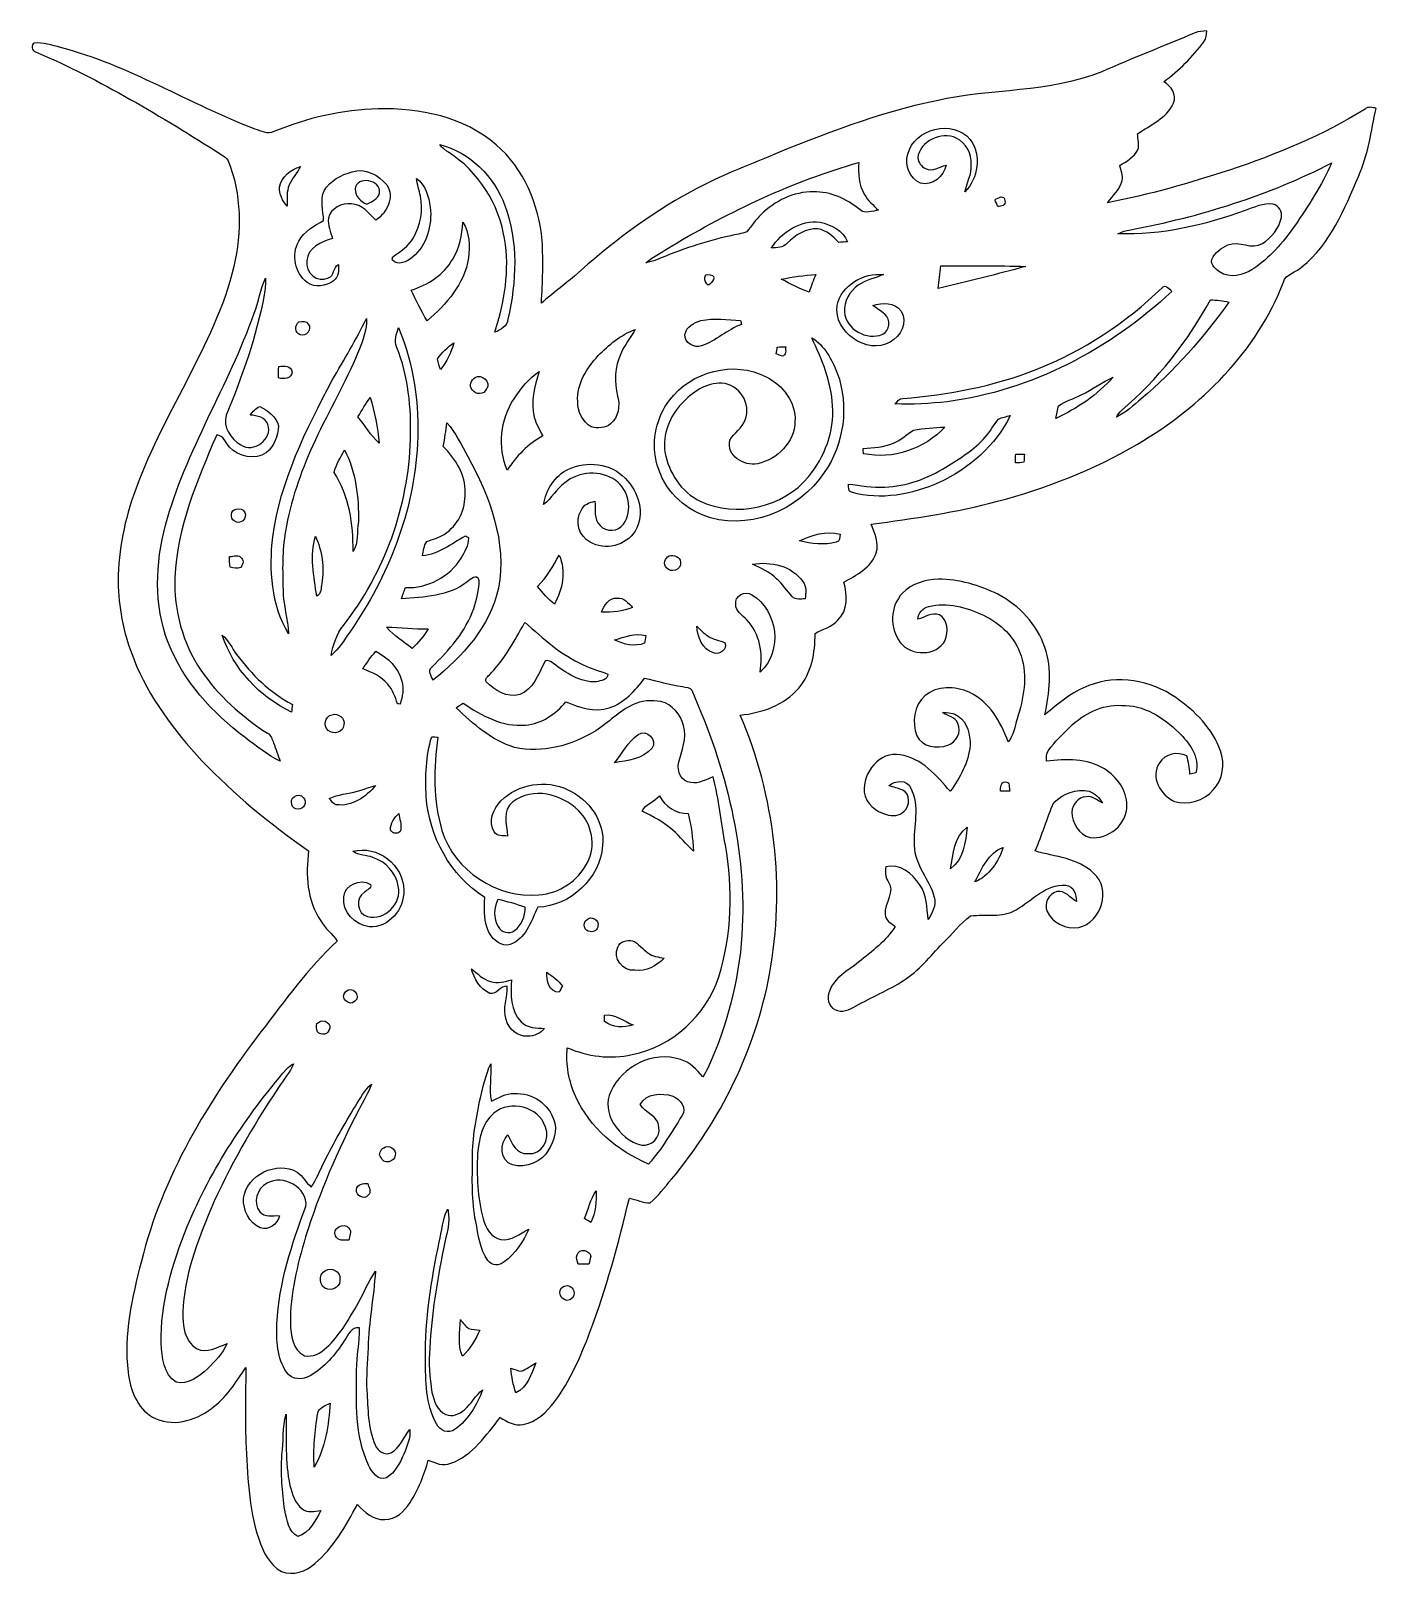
# Model space of a CAD drawing. Header units: centimetres. Extents: x -9.4 to 11.8, y -12.2 to 12.2.
import ezdxf

# ---------------------------------------------------------------- set-up
doc = ezdxf.new("R2010")
doc.units = ezdxf.units.CM
doc.header["$MEASUREMENT"] = 0
doc.layers.add('Camada 1', color=7, linetype='Continuous')

msp = doc.modelspace()

# ---------------------------------------------------------------- linework, layer by layer
at = {"layer": 'Camada 1', "color": 156}
for points, knots in [([(8.95948, 12.20716), (9.01734, 12.23327), (9.08156, 12.23504), (9.14469, 12.23856), (9.14469, 12.23856), (9.14469, 12.17788), (9.1394, 12.11544), (9.09778, 12.06816), (9.09778, 12.06816), (8.92245, 11.82581), (8.70513, 11.61485), (8.46666, 11.43564), (8.46666, 11.43564), (8.58097, 11.36437), (8.67692, 11.23667), (8.618, 11.09662), (8.618, 11.09662), (8.50969, 10.8599), (8.25465, 10.75337), (8.05249, 10.61366), (8.05249, 10.61366), (8.05215, 10.52935), (8.08426, 10.44222), (8.05532, 10.35966), (8.05532, 10.35966), (7.99641, 10.24254), (7.87681, 10.17693), (7.76922, 10.11166), (7.76922, 10.11166), (7.78968, 10.03511), (7.82072, 9.95821), (7.80979, 9.87707), (7.80979, 9.87707), (7.7738, 9.7356), (7.66197, 9.63577), (7.5759, 9.52429), (7.5759, 9.52429), (8.22995, 9.64564), (8.87024, 9.8358), (9.50419, 10.03617), (9.50419, 10.03617), (10.24748, 10.28734), (10.97913, 10.58862), (11.64695, 11.00419), (11.64695, 11.00419), (11.69846, 11.04723), (11.76267, 11.02959), (11.82122, 11.01478), (11.82122, 11.01478), (11.74362, 10.65318), (11.69492, 10.28099), (11.54358, 9.93986), (11.54358, 9.93986), (11.32309, 9.42269), (11.09839, 8.87024), (10.64718, 8.50829), (10.64718, 8.50829), (10.5537, 8.42398), (10.396, 8.4021), (10.35578, 8.26876), (10.35578, 8.26876), (9.93527, 7.16667), (9.05157, 6.29849), (8.04969, 5.70793), (8.04969, 5.70793), (7.36106, 5.30294), (6.61, 5.01015), (5.83847, 4.808), (5.83847, 4.808), (5.18371, 4.62879), (4.51097, 4.53212), (3.83928, 4.44465), (3.83928, 4.44465), (3.8922, 4.30072), (3.97369, 4.1476), (3.92007, 3.99097), (3.92007, 3.99097), (3.8421, 3.75778), (3.6089, 3.63926), (3.40888, 3.52636), (3.40888, 3.52636), (3.46463, 3.32775), (3.48051, 3.08256), (3.31505, 2.92946), (3.31505, 2.92946), (3.22367, 2.8134), (3.06811, 2.79259), (2.9538, 2.71709), (2.9538, 2.71709), (2.9598, 2.41299), (2.89806, 2.09196), (2.69592, 1.85454), (2.69592, 1.85454), (2.46909, 1.58184), (2.11349, 1.46507), (1.77165, 1.42592), (1.77165, 1.42592), (2.32127, 0.1471), (2.48603, -1.2968), (2.23448, -2.66629), (2.23448, -2.66629), (2.01471, -3.85867), (1.45873, -4.97699), (0.68615, -5.90761), (0.68615, -5.90761), (0.57572, -6.03425), (0.47766, -6.17431), (0.34712, -6.28156), (0.34712, -6.28156), (0.23636, -6.28755), (0.12982, -6.22299), (0.01975, -6.20572), (0.01975, -6.20572), (-0.15309, -6.92185), (-0.345, -7.63481), (-0.60359, -8.32555), (-0.60359, -8.32555), (-0.75352, -8.70725), (-0.91439, -9.09179), (-1.16134, -9.42269), (-1.16134, -9.42269), (-1.28798, -9.58532), (-1.4485, -9.74548), (-1.65946, -9.78322), (-1.65946, -9.78322), (-1.79139, -9.80617), (-1.91452, -9.74124), (-2.0207, -9.67105), (-2.0207, -9.67105), (-2.24367, -9.94587), (-2.45497, -10.27253), (-2.80423, -10.396), (-2.80423, -10.396), (-2.92381, -10.44751), (-3.04729, -10.39213), (-3.15806, -10.3452), (-3.15806, -10.3452), (-3.22509, -10.57945), (-3.31399, -10.81051), (-3.44699, -11.01619), (-3.44699, -11.01619), (-3.53976, -11.14882), (-3.67064, -11.29064), (-3.84668, -11.2843), (-3.84668, -11.2843), (-4.02483, -11.29805), (-4.16453, -11.16646), (-4.27918, -11.0483), (-4.27918, -11.0483), (-4.46369, -11.38519), (-4.65525, -11.73091), (-4.9537, -11.98138), (-4.9537, -11.98138), (-5.0934, -12.10344), (-5.2966, -12.17789), (-5.47652, -12.10451), (-5.47652, -12.10451), (-5.67231, -12.00255), (-5.77144, -11.79054), (-5.83881, -11.59121), (-5.83881, -11.59121), (-6.00004, -11.09556), (-6.01415, -10.57027), (-6.04237, -10.05451), (-6.04237, -10.05451), (-6.05613, -9.66435), (-6.04697, -9.27381), (-6.04131, -8.88364), (-6.04131, -8.88364), (-6.20253, -9.11647), (-6.35458, -9.36554), (-6.59024, -9.5324), (-6.59024, -9.5324), (-6.84635, -9.72855), (-7.22029, -9.83192), (-7.51699, -9.6654), (-7.51699, -9.6654), (-7.76781, -9.52358), (-7.86659, -9.22725), (-7.90363, -8.95809), (-7.90363, -8.95809), (-7.97701, -8.36541), (-7.84048, -7.7738), (-7.69301, -7.20302), (-7.69301, -7.20302), (-7.36389, -5.86458), (-6.63504, -4.66443), (-5.8046, -3.57928), (-5.8046, -3.57928), (-5.42466, -3.08327), (-5.05636, -2.57104), (-4.59809, -2.14347), (-4.59809, -2.14347), (-4.67147, -2.02917), (-4.79319, -1.94734), (-4.85846, -1.82386), (-4.85846, -1.82386), (-5.07894, -1.50035), (-5.09798, -1.09361), (-5.04966, -0.7172), (-5.04966, -0.7172), (-5.65538, -0.29774), (-6.22687, 0.17426), (-6.73664, 0.70696), (-6.73664, 0.70696), (-7.18007, 1.17827), (-7.57307, 1.70992), (-7.81473, 2.31422), (-7.81473, 2.31422), (-7.96077, 2.67794), (-8.04439, 3.06634), (-8.05991, 3.45792), (-8.05991, 3.45792), (-8.07332, 3.94794), (-7.97525, 4.43511), (-7.81931, 4.89795), (-7.81931, 4.89795), (-7.59989, 5.52414), (-7.28873, 6.11222), (-6.98253, 6.6989), (-6.98253, 6.6989), (-6.68619, 7.2831), (-6.3814, 7.8733), (-6.23288, 8.5157), (-6.23288, 8.5157), (-6.10234, 9.06462), (-6.11116, 9.65835), (-6.32107, 10.18645), (-6.32107, 10.18645), (-6.34118, 10.23549), (-6.39339, 10.25807), (-6.43325, 10.2877), (-6.43325, 10.2877), (-7.37763, 10.88495), (-8.33825, 11.46704), (-9.36625, 11.90978), (-9.36625, 11.90978), (-9.42657, 11.92424), (-9.43927, 12.01949), (-9.3853, 12.04736), (-9.3853, 12.04736), (-9.24348, 12.05934), (-9.10695, 12.00784), (-8.97008, 11.97751), (-8.97008, 11.97751), (-7.88704, 11.69281), (-6.93208, 11.08286), (-5.89244, 10.68528), (-5.89244, 10.68528), (-5.79931, 10.65388), (-5.69701, 10.60026), (-5.59929, 10.64683), (-5.59929, 10.64683), (-5.07717, 10.86449), (-4.5166, 10.99008), (-3.95076, 11.00807), (-3.95076, 11.00807), (-3.29318, 11.02324), (-2.59467, 10.87861), (-2.08562, 10.43798), (-2.08562, 10.43798), (-1.64394, 10.06263), (-1.41357, 9.49184), (-1.3589, 8.92492), (-1.3589, 8.92492), (-1.33914, 8.59648), (-1.35183, 8.26698), (-1.37125, 7.93891), (-1.37125, 7.93891), (-1.19698, 8.08002), (-1.02059, 8.21901), (-0.84807, 8.36259), (-0.84807, 8.36259), (-0.28645, 8.87236), (0.32315, 9.33414), (0.9906, 9.69715), (0.9906, 9.69715), (1.37865, 9.91517), (1.79528, 10.07427), (2.2052, 10.24501), (2.2052, 10.24501), (3.07233, 10.60132), (3.95181, 10.94493), (4.87257, 11.13613), (4.87257, 11.13613), (5.73651, 11.33086), (6.6548, 11.25502), (7.487, 11.59333), (7.487, 11.59333), (7.97312, 11.80853), (8.46949, 12.00079), (8.95948, 12.20716)], [0, 0, 0, 0, 0.01351351, 0.01351351, 0.01351351, 0.01351351, 0.02702703, 0.02702703, 0.02702703, 0.02702703, 0.04054054, 0.04054054, 0.04054054, 0.04054054, 0.05405405, 0.05405405, 0.05405405, 0.05405405, 0.06756757, 0.06756757, 0.06756757, 0.06756757, 0.08108108, 0.08108108, 0.08108108, 0.08108108, 0.09459459, 0.09459459, 0.09459459, 0.09459459, 0.10810811, 0.10810811, 0.10810811, 0.10810811, 0.12162162, 0.12162162, 0.12162162, 0.12162162, 0.13513514, 0.13513514, 0.13513514, 0.13513514, 0.14864865, 0.14864865, 0.14864865, 0.14864865, 0.16216216, 0.16216216, 0.16216216, 0.16216216, 0.17567568, 0.17567568, 0.17567568, 0.17567568, 0.18918919, 0.18918919, 0.18918919, 0.18918919, 0.2027027, 0.2027027, 0.2027027, 0.2027027, 0.21621622, 0.21621622, 0.21621622, 0.21621622, 0.22972973, 0.22972973, 0.22972973, 0.22972973, 0.24324324, 0.24324324, 0.24324324, 0.24324324, 0.25675676, 0.25675676, 0.25675676, 0.25675676, 0.27027027, 0.27027027, 0.27027027, 0.27027027, 0.28378378, 0.28378378, 0.28378378, 0.28378378, 0.2972973, 0.2972973, 0.2972973, 0.2972973, 0.31081081, 0.31081081, 0.31081081, 0.31081081, 0.32432432, 0.32432432, 0.32432432, 0.32432432, 0.33783784, 0.33783784, 0.33783784, 0.33783784, 0.35135135, 0.35135135, 0.35135135, 0.35135135, 0.36486486, 0.36486486, 0.36486486, 0.36486486, 0.37837838, 0.37837838, 0.37837838, 0.37837838, 0.39189189, 0.39189189, 0.39189189, 0.39189189, 0.40540541, 0.40540541, 0.40540541, 0.40540541, 0.41891892, 0.41891892, 0.41891892, 0.41891892, 0.43243243, 0.43243243, 0.43243243, 0.43243243, 0.44594595, 0.44594595, 0.44594595, 0.44594595, 0.45945946, 0.45945946, 0.45945946, 0.45945946, 0.47297297, 0.47297297, 0.47297297, 0.47297297, 0.48648649, 0.48648649, 0.48648649, 0.48648649, 0.5, 0.5, 0.5, 0.5, 0.51351351, 0.51351351, 0.51351351, 0.51351351, 0.52702703, 0.52702703, 0.52702703, 0.52702703, 0.54054054, 0.54054054, 0.54054054, 0.54054054, 0.55405405, 0.55405405, 0.55405405, 0.55405405, 0.56756757, 0.56756757, 0.56756757, 0.56756757, 0.58108108, 0.58108108, 0.58108108, 0.58108108, 0.59459459, 0.59459459, 0.59459459, 0.59459459, 0.60810811, 0.60810811, 0.60810811, 0.60810811, 0.62162162, 0.62162162, 0.62162162, 0.62162162, 0.63513514, 0.63513514, 0.63513514, 0.63513514, 0.64864865, 0.64864865, 0.64864865, 0.64864865, 0.66216216, 0.66216216, 0.66216216, 0.66216216, 0.67567568, 0.67567568, 0.67567568, 0.67567568, 0.68918919, 0.68918919, 0.68918919, 0.68918919, 0.7027027, 0.7027027, 0.7027027, 0.7027027, 0.71621622, 0.71621622, 0.71621622, 0.71621622, 0.72972973, 0.72972973, 0.72972973, 0.72972973, 0.74324324, 0.74324324, 0.74324324, 0.74324324, 0.75675676, 0.75675676, 0.75675676, 0.75675676, 0.77027027, 0.77027027, 0.77027027, 0.77027027, 0.78378378, 0.78378378, 0.78378378, 0.78378378, 0.7972973, 0.7972973, 0.7972973, 0.7972973, 0.81081081, 0.81081081, 0.81081081, 0.81081081, 0.82432432, 0.82432432, 0.82432432, 0.82432432, 0.83783784, 0.83783784, 0.83783784, 0.83783784, 0.85135135, 0.85135135, 0.85135135, 0.85135135, 0.86486486, 0.86486486, 0.86486486, 0.86486486, 0.87837838, 0.87837838, 0.87837838, 0.87837838, 0.89189189, 0.89189189, 0.89189189, 0.89189189, 0.90540541, 0.90540541, 0.90540541, 0.90540541, 0.91891892, 0.91891892, 0.91891892, 0.91891892, 0.93243243, 0.93243243, 0.93243243, 0.93243243, 0.94594595, 0.94594595, 0.94594595, 0.94594595, 0.95945946, 0.95945946, 0.95945946, 0.95945946, 0.97297297, 0.97297297, 0.97297297, 0.97297297, 1, 1, 1, 1]), ([(4.42066, 10.28911), (4.42066, 10.28911), (4.42066, 10.28911), (4.42066, 10.28911), (4.42066, 10.28911), (4.35821, 10.11766), (4.45416, 9.90317), (4.62244, 9.83403), (4.62244, 9.83403), (4.80905, 9.78182), (4.99321, 9.9381), (5.02425, 10.11837), (5.02425, 10.11837), (4.9209, 10.08909), (4.81012, 10.00865), (4.70217, 10.06581), (4.70217, 10.06581), (4.62986, 10.08803), (4.58893, 10.16105), (4.57622, 10.23161), (4.57622, 10.23161), (4.6094, 10.5036), (4.94805, 10.64894), (5.18617, 10.54593), (5.18617, 10.54593), (5.34141, 10.4708), (5.4317, 10.29405), (5.42395, 10.12472), (5.42395, 10.12472), (5.43312, 9.97302), (5.34987, 9.83932), (5.32236, 9.69433), (5.32236, 9.69433), (5.53261, 9.906), (5.58729, 10.27606), (5.40807, 10.523), (5.40807, 10.523), (5.13715, 10.84509), (4.51731, 10.70081), (4.42066, 10.28911)], [0, 0, 0, 0, 0.09090909, 0.09090909, 0.09090909, 0.09090909, 0.18181818, 0.18181818, 0.18181818, 0.18181818, 0.27272727, 0.27272727, 0.27272727, 0.27272727, 0.36363636, 0.36363636, 0.36363636, 0.36363636, 0.45454545, 0.45454545, 0.45454545, 0.45454545, 0.54545455, 0.54545455, 0.54545455, 0.54545455, 0.63636364, 0.63636364, 0.63636364, 0.63636364, 0.72727273, 0.72727273, 0.72727273, 0.72727273, 0.81818182, 0.81818182, 0.81818182, 0.81818182, 1, 1, 1, 1]), ([(-2.97814, 10.44504), (-2.97814, 10.44504), (-2.97814, 10.44504), (-2.97814, 10.44504), (-2.97814, 10.44504), (-2.94111, 10.39354), (-2.89136, 10.35367), (-2.8381, 10.32016), (-2.8381, 10.32016), (-2.36536, 10.02136), (-2.04328, 9.507), (-1.95474, 8.95737), (-1.95474, 8.95737), (-1.86619, 8.45961), (-1.95509, 7.9516), (-2.1075, 7.47572), (-2.1075, 7.47572), (-2.01224, 7.51099), (-1.91347, 7.5766), (-1.899, 7.68597), (-1.899, 7.68597), (-1.7653, 8.2744), (-1.73426, 8.90763), (-1.94804, 9.4816), (-1.94804, 9.4816), (-2.11596, 9.9388), (-2.50296, 10.32051), (-2.97814, 10.44504)], [0, 0, 0, 0, 0.125, 0.125, 0.125, 0.125, 0.25, 0.25, 0.25, 0.25, 0.375, 0.375, 0.375, 0.375, 0.5, 0.5, 0.5, 0.5, 0.625, 0.625, 0.625, 0.625, 0.75, 0.75, 0.75, 0.75, 1, 1, 1, 1]), ([(-5.50969, 9.77053), (-5.50969, 9.77053), (-5.50969, 9.77053), (-5.50969, 9.77053), (-5.50969, 9.77053), (-5.51568, 9.65905), (-5.46347, 9.55145), (-5.39009, 9.46961), (-5.39009, 9.46961), (-5.38621, 9.58179), (-5.40349, 9.69997), (-5.35657, 9.80581), (-5.35657, 9.80581), (-5.3093, 9.90917), (-5.23239, 9.99525), (-5.1763, 10.09368), (-5.1763, 10.09368), (-5.33152, 10.05204), (-5.4797, 9.93493), (-5.50969, 9.77053)], [0, 0, 0, 0, 0.16666667, 0.16666667, 0.16666667, 0.16666667, 0.33333333, 0.33333333, 0.33333333, 0.33333333, 0.5, 0.5, 0.5, 0.5, 0.66666667, 0.66666667, 0.66666667, 0.66666667, 1, 1, 1, 1]), ([(-4.36279, 10.0136), (-4.36279, 10.0136), (-4.36279, 10.0136), (-4.36279, 10.0136), (-4.36279, 10.0136), (-4.53565, 9.96385), (-4.71099, 9.87248), (-4.80589, 9.71373), (-4.80589, 9.71373), (-4.87115, 9.56344), (-4.81717, 9.39905), (-4.81329, 9.24277), (-4.81329, 9.24277), (-4.96288, 9.16022), (-5.12197, 9.06886), (-5.20593, 8.91363), (-5.20593, 8.91363), (-5.32623, 8.70514), (-5.2645, 8.40916), (-5.0733, 8.26487), (-5.0733, 8.26487), (-4.94982, 8.16892), (-4.77555, 8.20455), (-4.65666, 8.28851), (-4.65666, 8.28851), (-4.57729, 8.34989), (-4.57234, 8.45749), (-4.57941, 8.54886), (-4.57941, 8.54886), (-4.66548, 8.50229), (-4.64149, 8.36647), (-4.73745, 8.33578), (-4.73745, 8.33578), (-4.90714, 8.24194), (-5.11033, 8.42573), (-5.07576, 8.60495), (-5.07576, 8.60495), (-5.06835, 8.81591), (-4.84575, 8.9108), (-4.67147, 8.95879), (-4.67147, 8.95879), (-4.70534, 9.06144), (-4.74944, 9.16657), (-4.73709, 9.27699), (-4.73709, 9.27699), (-4.70146, 9.4368), (-4.52683, 9.52287), (-4.37339, 9.50348), (-4.37339, 9.50348), (-4.20404, 9.5003), (-4.09539, 9.35707), (-3.98744, 9.24701), (-3.98744, 9.24701), (-3.81387, 9.36271), (-3.6844, 9.61143), (-3.81565, 9.80404), (-3.81565, 9.80404), (-3.94017, 9.96314), (-4.15995, 10.07956), (-4.36279, 10.0136)], [0, 0, 0, 0, 0.0625, 0.0625, 0.0625, 0.0625, 0.125, 0.125, 0.125, 0.125, 0.1875, 0.1875, 0.1875, 0.1875, 0.25, 0.25, 0.25, 0.25, 0.3125, 0.3125, 0.3125, 0.3125, 0.375, 0.375, 0.375, 0.375, 0.4375, 0.4375, 0.4375, 0.4375, 0.5, 0.5, 0.5, 0.5, 0.5625, 0.5625, 0.5625, 0.5625, 0.625, 0.625, 0.625, 0.625, 0.6875, 0.6875, 0.6875, 0.6875, 0.75, 0.75, 0.75, 0.75, 0.8125, 0.8125, 0.8125, 0.8125, 0.875, 0.875, 0.875, 0.875, 1, 1, 1, 1]), ([(0.68579, 8.83849), (0.68579, 8.83849), (0.68579, 8.83849), (0.68579, 8.83849), (0.68579, 8.83849), (0.54892, 8.75242), (0.40428, 8.67727), (0.27975, 8.5732), (0.27975, 8.5732), (0.3376, 8.5859), (0.39511, 8.60107), (0.45049, 8.62329), (0.45049, 8.62329), (0.83043, 8.77817), (1.21849, 8.91786), (1.62065, 9.00112), (1.62065, 9.00112), (1.70497, 9.02123), (1.7921, 9.03323), (1.87325, 9.06568), (1.87325, 9.06568), (1.95403, 9.14929), (2.01117, 9.25336), (2.09727, 9.33309), (2.09727, 9.33309), (2.31598, 9.54863), (2.61513, 9.7028), (2.9277, 9.69468), (2.9277, 9.69468), (3.1997, 9.70667), (3.45651, 9.58179), (3.66323, 9.41387), (3.66323, 9.41387), (3.74509, 9.33661), (3.85974, 9.3987), (3.95605, 9.40364), (3.95605, 9.40364), (3.87738, 9.48443), (3.78777, 9.55745), (3.73167, 9.65658), (3.73167, 9.65658), (3.64137, 9.80792), (3.63536, 9.98855), (3.64489, 10.15964), (3.64489, 10.15964), (2.60314, 9.85872), (1.61395, 9.39553), (0.68579, 8.83849)], [0, 0, 0, 0, 0.07692308, 0.07692308, 0.07692308, 0.07692308, 0.15384615, 0.15384615, 0.15384615, 0.15384615, 0.23076923, 0.23076923, 0.23076923, 0.23076923, 0.30769231, 0.30769231, 0.30769231, 0.30769231, 0.38461538, 0.38461538, 0.38461538, 0.38461538, 0.46153846, 0.46153846, 0.46153846, 0.46153846, 0.53846154, 0.53846154, 0.53846154, 0.53846154, 0.61538462, 0.61538462, 0.61538462, 0.61538462, 0.69230769, 0.69230769, 0.69230769, 0.69230769, 0.76923077, 0.76923077, 0.76923077, 0.76923077, 0.84615385, 0.84615385, 0.84615385, 0.84615385, 1, 1, 1, 1]), ([(7.93855, 9.09567), (7.93855, 9.09567), (7.93855, 9.09567), (7.93855, 9.09567), (7.93855, 9.09567), (7.8694, 9.08438), (7.80238, 9.06497), (7.73994, 9.03358), (7.73994, 9.03358), (8.4268, 9.00712), (9.11083, 9.16552), (9.75289, 9.40258), (9.75289, 9.40258), (9.89576, 9.45056), (10.0404, 9.52076), (10.19527, 9.50136), (10.19527, 9.50136), (10.28522, 9.47702), (10.34486, 9.38035), (10.32403, 9.28828), (10.32403, 9.28828), (10.28805, 9.11895), (10.16952, 8.9729), (10.02663, 8.87941), (10.02663, 8.87941), (9.85519, 8.77181), (9.65799, 8.93233), (9.48019, 8.85754), (9.48019, 8.85754), (9.37436, 8.81097), (9.27169, 8.73512), (9.22406, 8.62718), (9.22406, 8.62718), (9.20433, 8.53969), (9.28616, 8.47548), (9.34861, 8.43068), (9.34861, 8.43068), (9.50806, 8.32097), (9.71937, 8.37599), (9.87107, 8.47266), (9.87107, 8.47266), (10.13953, 8.64552), (10.34625, 8.89669), (10.53076, 9.15317), (10.53076, 9.15317), (10.7509, 9.47208), (10.96362, 9.80052), (11.12273, 10.15471), (11.12273, 10.15471), (10.12506, 9.63612), (9.04027, 9.30486), (7.93855, 9.09567)], [0, 0, 0, 0, 0.07142857, 0.07142857, 0.07142857, 0.07142857, 0.14285714, 0.14285714, 0.14285714, 0.14285714, 0.21428571, 0.21428571, 0.21428571, 0.21428571, 0.28571429, 0.28571429, 0.28571429, 0.28571429, 0.35714286, 0.35714286, 0.35714286, 0.35714286, 0.42857143, 0.42857143, 0.42857143, 0.42857143, 0.5, 0.5, 0.5, 0.5, 0.57142857, 0.57142857, 0.57142857, 0.57142857, 0.64285714, 0.64285714, 0.64285714, 0.64285714, 0.71428571, 0.71428571, 0.71428571, 0.71428571, 0.78571429, 0.78571429, 0.78571429, 0.78571429, 0.85714286, 0.85714286, 0.85714286, 0.85714286, 1, 1, 1, 1]), ([(-4.31446, 9.73843), (-4.29648, 9.95927), (-3.89536, 9.88589), (-3.9303, 9.67563), (-3.9303, 9.67563), (-3.9504, 9.57897), (-4.05306, 9.54263), (-4.12855, 9.49818), (-4.12855, 9.49818), (-4.22627, 9.54369), (-4.31517, 9.62166), (-4.31446, 9.73843)], [0, 0, 0, 0, 0.25, 0.25, 0.25, 0.25, 0.5, 0.5, 0.5, 0.5, 1, 1, 1, 1]), ([(-3.34573, 9.90881), (-3.34573, 9.90881), (-3.34573, 9.90881), (-3.34573, 9.90881), (-3.34573, 9.90881), (-3.33128, 9.81392), (-3.302, 9.72219), (-3.284, 9.62765), (-3.284, 9.62765), (-3.23427, 9.40505), (-3.28295, 9.16657), (-3.39443, 8.96937), (-3.39443, 8.96937), (-3.46957, 8.83531), (-3.60327, 8.75452), (-3.7218, 8.66422), (-3.7218, 8.66422), (-3.72321, 8.65363), (-3.72604, 8.63247), (-3.72745, 8.62188), (-3.72745, 8.62188), (-3.63326, 8.51817), (-3.49532, 8.5919), (-3.40676, 8.66352), (-3.40676, 8.66352), (-3.17887, 8.85154), (-3.09774, 9.1701), (-3.12666, 9.45515), (-3.12666, 9.45515), (-3.15382, 9.62025), (-3.19792, 9.80934), (-3.34573, 9.90881)], [0, 0, 0, 0, 0.11111111, 0.11111111, 0.11111111, 0.11111111, 0.22222222, 0.22222222, 0.22222222, 0.22222222, 0.33333333, 0.33333333, 0.33333333, 0.33333333, 0.44444444, 0.44444444, 0.44444444, 0.44444444, 0.55555556, 0.55555556, 0.55555556, 0.55555556, 0.66666667, 0.66666667, 0.66666667, 0.66666667, 0.77777778, 0.77777778, 0.77777778, 0.77777778, 1, 1, 1, 1]), ([(5.79861, 9.56874), (5.79861, 9.56874), (5.79861, 9.56874), (5.79861, 9.56874), (5.79861, 9.56874), (5.80918, 9.54228), (5.8307, 9.48936), (5.84129, 9.46291), (5.84129, 9.46291), (5.9002, 9.4675), (5.97005, 9.47842), (5.95524, 9.55569), (5.95524, 9.55569), (5.95171, 9.6527), (5.84305, 9.61036), (5.79861, 9.56874)], [0, 0, 0, 0, 0.2, 0.2, 0.2, 0.2, 0.4, 0.4, 0.4, 0.4, 0.6, 0.6, 0.6, 0.6, 1, 1, 1, 1]), ([(-2.61408, 9.21526), (-2.61408, 9.21526), (-2.61408, 9.21526), (-2.61408, 9.21526), (-2.61408, 9.21526), (-2.62361, 9.01241), (-2.66381, 8.80744), (-2.77283, 8.63317), (-2.77283, 8.63317), (-2.91217, 8.38658), (-3.16301, 8.22536), (-3.4283, 8.14246), (-3.4283, 8.14246), (-3.35173, 7.97772), (-3.27306, 7.81332), (-3.17712, 7.65844), (-3.17712, 7.65844), (-2.86985, 7.9142), (-2.58938, 8.24406), (-2.52236, 8.65046), (-2.52236, 8.65046), (-2.50401, 8.84061), (-2.50437, 9.0498), (-2.61408, 9.21526)], [0, 0, 0, 0, 0.14285714, 0.14285714, 0.14285714, 0.14285714, 0.28571429, 0.28571429, 0.28571429, 0.28571429, 0.42857143, 0.42857143, 0.42857143, 0.42857143, 0.57142857, 0.57142857, 0.57142857, 0.57142857, 0.71428571, 0.71428571, 0.71428571, 0.71428571, 1, 1, 1, 1]), ([(2.26272, 8.80815), (2.26272, 8.80815), (2.26272, 8.80815), (2.26272, 8.80815), (2.26272, 8.80815), (2.3495, 8.81556), (2.45251, 8.80815), (2.51388, 8.88259), (2.51388, 8.88259), (2.6423, 9.00994), (2.80916, 9.12424), (2.99861, 9.10836), (2.99861, 9.10836), (3.13584, 9.09284), (3.23673, 8.99089), (3.32775, 8.89669), (3.32775, 8.89669), (3.37326, 8.90023), (3.41911, 8.90376), (3.46499, 8.90728), (3.46499, 8.90728), (3.40077, 9.08614), (3.20498, 9.17575), (3.03283, 9.21773), (3.03283, 9.21773), (2.7245, 9.25159), (2.4278, 9.05862), (2.26272, 8.80815)], [0, 0, 0, 0, 0.125, 0.125, 0.125, 0.125, 0.25, 0.25, 0.25, 0.25, 0.375, 0.375, 0.375, 0.375, 0.5, 0.5, 0.5, 0.5, 0.625, 0.625, 0.625, 0.625, 0.75, 0.75, 0.75, 0.75, 1, 1, 1, 1]), ([(-5.90902, 7.7798), (-5.90902, 7.7798), (-5.90902, 7.7798), (-5.90902, 7.7798), (-5.90902, 7.7798), (-6.31155, 6.63609), (-6.99452, 5.60528), (-7.31202, 4.42911), (-7.31202, 4.42911), (-7.4736, 3.82551), (-7.49793, 3.16512), (-7.27004, 2.57493), (-7.27004, 2.57493), (-7.03297, 1.96215), (-6.57083, 1.46543), (-6.05508, 1.07173), (-6.05508, 1.07173), (-5.8755, 0.93873), (-5.69806, 0.8001), (-5.49909, 0.69673), (-5.49909, 0.69673), (-5.53013, 0.7948), (-5.57072, 0.88935), (-5.60458, 0.98636), (-5.60458, 0.98636), (-5.62715, 1.04315), (-5.64198, 1.11159), (-5.70159, 1.14158), (-5.70159, 1.14158), (-6.1087, 1.40475), (-6.47946, 1.73355), (-6.75145, 2.13783), (-6.75145, 2.13783), (-7.04215, 2.56363), (-7.18219, 3.08434), (-7.16314, 3.59833), (-7.16314, 3.59833), (-7.12752, 4.39173), (-6.81601, 5.13608), (-6.50275, 5.8547), (-6.50275, 5.8547), (-6.39339, 5.84482), (-6.36551, 5.7291), (-6.29849, 5.66101), (-6.29849, 5.66101), (-6.15667, 5.50615), (-5.89633, 5.45112), (-5.71816, 5.57459), (-5.71816, 5.57459), (-5.59118, 5.67231), (-5.53084, 5.84059), (-5.52767, 5.99651), (-5.52767, 5.99651), (-5.55871, 6.14715), (-5.6977, 6.23639), (-5.82259, 6.3059), (-5.82259, 6.3059), (-5.88291, 6.27203), (-5.93689, 6.22793), (-5.97288, 6.16832), (-5.97288, 6.16832), (-5.86739, 6.15984), (-5.73088, 6.13445), (-5.69382, 6.01839), (-5.69382, 6.01839), (-5.61304, 5.78801), (-5.92349, 5.56153), (-6.12245, 5.69665), (-6.12245, 5.69665), (-6.27627, 5.79013), (-6.41244, 5.98204), (-6.3507, 6.16761), (-6.3507, 6.16761), (-6.10022, 6.78285), (-5.87162, 7.41291), (-5.75203, 8.06838), (-5.75203, 8.06838), (-5.73546, 8.15586), (-5.73158, 8.24476), (-5.73193, 8.33331), (-5.73193, 8.33331), (-5.81377, 8.15692), (-5.83917, 7.96077), (-5.90902, 7.7798)], [0, 0, 0, 0, 0.04545455, 0.04545455, 0.04545455, 0.04545455, 0.09090909, 0.09090909, 0.09090909, 0.09090909, 0.13636364, 0.13636364, 0.13636364, 0.13636364, 0.18181818, 0.18181818, 0.18181818, 0.18181818, 0.22727273, 0.22727273, 0.22727273, 0.22727273, 0.27272727, 0.27272727, 0.27272727, 0.27272727, 0.31818182, 0.31818182, 0.31818182, 0.31818182, 0.36363636, 0.36363636, 0.36363636, 0.36363636, 0.40909091, 0.40909091, 0.40909091, 0.40909091, 0.45454545, 0.45454545, 0.45454545, 0.45454545, 0.5, 0.5, 0.5, 0.5, 0.54545455, 0.54545455, 0.54545455, 0.54545455, 0.59090909, 0.59090909, 0.59090909, 0.59090909, 0.63636364, 0.63636364, 0.63636364, 0.63636364, 0.68181818, 0.68181818, 0.68181818, 0.68181818, 0.72727273, 0.72727273, 0.72727273, 0.72727273, 0.77272727, 0.77272727, 0.77272727, 0.77272727, 0.81818182, 0.81818182, 0.81818182, 0.81818182, 0.86363636, 0.86363636, 0.86363636, 0.86363636, 0.90909091, 0.90909091, 0.90909091, 0.90909091, 1, 1, 1, 1]), ([(1.26612, 8.22078), (1.26612, 8.22078), (1.26612, 8.22078), (1.26612, 8.22078), (1.26612, 8.22078), (1.32467, 8.25358), (1.41534, 8.37106), (1.2968, 8.38481), (1.2968, 8.38481), (1.17686, 8.42256), (1.19591, 8.26664), (1.26612, 8.22078)], [0, 0, 0, 0, 0.25, 0.25, 0.25, 0.25, 0.5, 0.5, 0.5, 0.5, 1, 1, 1, 1]), ([(2.42076, 8.31497), (2.42076, 8.31497), (2.42076, 8.31497), (2.42076, 8.31497), (2.42076, 8.31497), (2.5647, 8.24052), (2.70932, 8.16397), (2.86315, 8.11106), (2.86315, 8.11106), (2.89065, 8.20561), (2.92734, 8.29697), (2.96438, 8.38799), (2.96438, 8.38799), (2.78129, 8.37882), (2.60032, 8.34954), (2.42076, 8.31497)], [0, 0, 0, 0, 0.2, 0.2, 0.2, 0.2, 0.4, 0.4, 0.4, 0.4, 0.6, 0.6, 0.6, 0.6, 1, 1, 1, 1]), ([(3.30164, 7.90151), (3.30164, 7.90151), (3.30164, 7.90151), (3.30164, 7.90151), (3.30164, 7.90151), (3.24484, 7.48663), (3.77013, 7.10776), (4.14055, 7.32225), (4.14055, 7.32225), (4.30988, 7.40692), (4.41959, 7.63551), (4.31694, 7.80908), (4.31694, 7.80908), (4.21569, 7.95055), (4.01813, 7.95019), (3.86749, 7.90151), (3.86749, 7.90151), (3.92923, 7.85213), (3.99767, 7.81227), (4.05765, 7.7604), (4.05765, 7.7604), (4.15113, 7.67644), (4.13878, 7.50252), (4.02271, 7.44395), (4.02271, 7.44395), (3.77331, 7.33989), (3.44028, 7.5191), (3.417, 7.79709), (3.417, 7.79709), (3.411, 7.96219), (3.50026, 8.12553), (3.63536, 8.22007), (3.63536, 8.22007), (3.75425, 8.30685), (3.90418, 8.32731), (4.03577, 8.38764), (4.03577, 8.38764), (3.71968, 8.42256), (3.37219, 8.22325), (3.30164, 7.90151)], [0, 0, 0, 0, 0.09090909, 0.09090909, 0.09090909, 0.09090909, 0.18181818, 0.18181818, 0.18181818, 0.18181818, 0.27272727, 0.27272727, 0.27272727, 0.27272727, 0.36363636, 0.36363636, 0.36363636, 0.36363636, 0.45454545, 0.45454545, 0.45454545, 0.45454545, 0.54545455, 0.54545455, 0.54545455, 0.54545455, 0.63636364, 0.63636364, 0.63636364, 0.63636364, 0.72727273, 0.72727273, 0.72727273, 0.72727273, 0.81818182, 0.81818182, 0.81818182, 0.81818182, 1, 1, 1, 1]), ([(4.93959, 8.52769), (4.93959, 8.52769), (4.93959, 8.52769), (4.93959, 8.52769), (4.93959, 8.52769), (4.92972, 8.40809), (4.91666, 8.28851), (4.90149, 8.16963), (4.90149, 8.16963), (5.36504, 8.2744), (5.82471, 8.39399), (6.28368, 8.51605), (6.28368, 8.51605), (5.836, 8.53298), (5.38761, 8.52311), (4.93959, 8.52769)], [0, 0, 0, 0, 0.2, 0.2, 0.2, 0.2, 0.4, 0.4, 0.4, 0.4, 0.6, 0.6, 0.6, 0.6, 1, 1, 1, 1]), ([(8.43845, 8.1795), (8.43845, 8.1795), (8.43845, 8.1795), (8.43845, 8.1795), (8.43845, 8.1795), (7.86694, 7.62669), (7.19101, 7.17902), (6.44947, 6.88974), (6.44947, 6.88974), (5.77814, 6.62233), (5.06024, 6.48652), (4.34162, 6.43078), (4.34162, 6.43078), (4.28659, 6.43149), (4.2545, 6.37892), (4.2164, 6.34787), (4.2164, 6.34787), (4.49262, 6.32319), (4.76919, 6.35246), (5.04437, 6.37892), (5.04437, 6.37892), (6.37575, 6.55601), (7.61787, 7.20865), (8.59225, 8.1227), (8.59225, 8.1227), (8.55239, 8.15904), (8.49171, 8.24547), (8.43845, 8.1795)], [0, 0, 0, 0, 0.125, 0.125, 0.125, 0.125, 0.25, 0.25, 0.25, 0.25, 0.375, 0.375, 0.375, 0.375, 0.5, 0.5, 0.5, 0.5, 0.625, 0.625, 0.625, 0.625, 0.75, 0.75, 0.75, 0.75, 1, 1, 1, 1]), ([(7.79814, 6.24099), (7.79814, 6.24099), (7.79814, 6.24099), (7.79814, 6.24099), (7.79814, 6.24099), (7.76605, 6.21064), (7.74064, 6.17395), (7.71701, 6.13657), (7.71701, 6.13657), (7.86623, 6.20535), (7.98512, 6.32178), (8.11072, 6.42443), (8.11072, 6.42443), (8.6374, 6.86893), (9.09319, 7.3921), (9.49325, 7.95196), (9.49325, 7.95196), (9.3987, 7.97594), (9.30205, 7.98759), (9.20503, 7.98971), (9.20503, 7.98971), (8.84237, 7.33142), (8.37211, 6.72816), (7.79814, 6.24099)], [0, 0, 0, 0, 0.14285714, 0.14285714, 0.14285714, 0.14285714, 0.28571429, 0.28571429, 0.28571429, 0.28571429, 0.42857143, 0.42857143, 0.42857143, 0.42857143, 0.57142857, 0.57142857, 0.57142857, 0.57142857, 0.71428571, 0.71428571, 0.71428571, 0.71428571, 1, 1, 1, 1]), ([(-4.67676, 6.72217), (-4.67676, 6.72217), (-4.67676, 6.72217), (-4.67676, 6.72217), (-4.67676, 6.72217), (-5.08952, 5.94147), (-5.49451, 5.13079), (-5.61657, 4.24602), (-5.61657, 4.24602), (-5.67548, 3.72779), (-5.64232, 3.16864), (-5.36751, 2.7118), (-5.36751, 2.7118), (-5.37632, 2.94357), (-5.45041, 3.16759), (-5.45429, 3.40042), (-5.45429, 3.40042), (-5.46169, 3.71086), (-5.47229, 4.02449), (-5.41479, 4.33139), (-5.41479, 4.33139), (-5.33929, 4.80236), (-5.17877, 5.25497), (-4.98403, 5.68854), (-4.98403, 5.68854), (-4.77237, 6.1535), (-4.51238, 6.59518), (-4.30776, 7.0633), (-4.30776, 7.0633), (-4.22697, 7.26581), (-4.13103, 7.47182), (-4.13349, 7.69443), (-4.13349, 7.69443), (-4.30106, 7.36316), (-4.48734, 7.04179), (-4.67676, 6.72217)], [0, 0, 0, 0, 0.1, 0.1, 0.1, 0.1, 0.2, 0.2, 0.2, 0.2, 0.3, 0.3, 0.3, 0.3, 0.4, 0.4, 0.4, 0.4, 0.5, 0.5, 0.5, 0.5, 0.6, 0.6, 0.6, 0.6, 0.7, 0.7, 0.7, 0.7, 0.8, 0.8, 0.8, 0.8, 1, 1, 1, 1]), ([(-5.20452, 7.63975), (-5.20452, 7.63975), (-5.20452, 7.63975), (-5.20452, 7.63975), (-5.20452, 7.63975), (-5.27507, 7.59107), (-5.26837, 7.4623), (-5.18125, 7.43691), (-5.18125, 7.43691), (-5.09128, 7.39844), (-4.98403, 7.53145), (-5.05812, 7.60341), (-5.05812, 7.60341), (-5.08458, 7.6581), (-5.15549, 7.65104), (-5.20452, 7.63975)], [0, 0, 0, 0, 0.2, 0.2, 0.2, 0.2, 0.4, 0.4, 0.4, 0.4, 0.6, 0.6, 0.6, 0.6, 1, 1, 1, 1]), ([(1.14864, 7.66092), (1.14864, 7.66092), (1.14864, 7.66092), (1.14864, 7.66092), (1.14864, 7.66092), (1.0421, 7.62916), (0.9151, 7.56391), (0.89817, 7.4429), (0.89817, 7.4429), (0.88018, 7.30815), (1.04493, 7.21924), (1.16063, 7.26263), (1.16063, 7.26263), (1.38818, 7.34024), (1.56598, 7.51487), (1.79034, 7.60129), (1.79034, 7.60129), (1.78752, 7.61612), (1.78152, 7.64645), (1.77835, 7.66163), (1.77835, 7.66163), (1.56951, 7.6782), (1.35573, 7.70395), (1.14864, 7.66092)], [0, 0, 0, 0, 0.14285714, 0.14285714, 0.14285714, 0.14285714, 0.28571429, 0.28571429, 0.28571429, 0.28571429, 0.42857143, 0.42857143, 0.42857143, 0.42857143, 0.57142857, 0.57142857, 0.57142857, 0.57142857, 0.71428571, 0.71428571, 0.71428571, 0.71428571, 1, 1, 1, 1]), ([(-3.65936, 7.24464), (-3.65936, 7.24464), (-3.65936, 7.24464), (-3.65936, 7.24464), (-3.65936, 7.24464), (-3.47132, 6.78427), (-3.42793, 6.27873), (-3.43853, 5.7859), (-3.43853, 5.7859), (-3.47239, 4.72581), (-3.84774, 3.67875), (-4.50003, 2.84232), (-4.50003, 2.84232), (-4.60903, 2.70756), (-4.65983, 2.53646), (-4.69547, 2.36996), (-4.69547, 2.36996), (-4.56952, 2.46909), (-4.49192, 2.61196), (-4.39844, 2.73931), (-4.39844, 2.73931), (-3.79306, 3.61385), (-3.38137, 4.64397), (-3.33092, 5.71324), (-3.33092, 5.71324), (-3.29635, 6.33801), (-3.38807, 6.97159), (-3.62832, 7.5512), (-3.62832, 7.5512), (-3.6576, 7.45348), (-3.7084, 7.34413), (-3.65936, 7.24464)], [0, 0, 0, 0, 0.11111111, 0.11111111, 0.11111111, 0.11111111, 0.22222222, 0.22222222, 0.22222222, 0.22222222, 0.33333333, 0.33333333, 0.33333333, 0.33333333, 0.44444444, 0.44444444, 0.44444444, 0.44444444, 0.55555556, 0.55555556, 0.55555556, 0.55555556, 0.66666667, 0.66666667, 0.66666667, 0.66666667, 0.77777778, 0.77777778, 0.77777778, 0.77777778, 1, 1, 1, 1]), ([(-0.47412, 7.10706), (-0.47412, 7.10706), (-0.47412, 7.10706), (-0.47412, 7.10706), (-0.47412, 7.10706), (-0.65193, 6.9095), (-0.8128, 6.66184), (-0.79762, 6.38493), (-0.79762, 6.38493), (-0.79869, 6.22723), (-0.7246, 6.0593), (-0.58313, 5.98063), (-0.58313, 5.98063), (-0.48224, 5.95841), (-0.35913, 5.95595), (-0.27798, 6.03037), (-0.27798, 6.03037), (-0.15134, 6.13375), (-0.1277, 6.31684), (-0.16651, 6.46747), (-0.16651, 6.46747), (-0.22472, 6.68796), (-0.2099, 6.9282), (-0.1157, 7.13668), (-0.1157, 7.13668), (-0.06068, 7.27604), (0.04163, 7.38823), (0.11077, 7.51981), (0.11077, 7.51981), (-0.11535, 7.43654), (-0.30656, 7.27638), (-0.47412, 7.10706)], [0, 0, 0, 0, 0.11111111, 0.11111111, 0.11111111, 0.11111111, 0.22222222, 0.22222222, 0.22222222, 0.22222222, 0.33333333, 0.33333333, 0.33333333, 0.33333333, 0.44444444, 0.44444444, 0.44444444, 0.44444444, 0.55555556, 0.55555556, 0.55555556, 0.55555556, 0.66666667, 0.66666667, 0.66666667, 0.66666667, 0.77777778, 0.77777778, 0.77777778, 0.77777778, 1, 1, 1, 1]), ([(2.90089, 7.38962), (2.90089, 7.38962), (2.90089, 7.38962), (2.90089, 7.38962), (2.90089, 7.38962), (3.06246, 7.05026), (3.21027, 6.695), (3.23074, 6.31472), (3.23074, 6.31472), (3.26319, 5.90937), (3.10515, 5.50474), (2.85043, 5.19394), (2.85043, 5.19394), (2.45039, 4.705), (1.71062, 4.5413), (1.13982, 4.8073), (1.13982, 4.8073), (0.83679, 4.94982), (0.64099, 5.25885), (0.58242, 5.58129), (0.58242, 5.58129), (0.53833, 5.8621), (0.65722, 6.1468), (0.84632, 6.3507), (0.84632, 6.3507), (1.0107, 6.52568), (1.23084, 6.68197), (1.48096, 6.67244), (1.48096, 6.67244), (1.7519, 6.65761), (1.95686, 6.34541), (1.8482, 6.09389), (1.8482, 6.09389), (1.80939, 5.957), (1.66792, 5.89031), (1.60655, 5.76896), (1.60655, 5.76896), (1.54798, 5.52838), (1.83091, 5.35586), (2.04294, 5.39784), (2.04294, 5.39784), (2.35303, 5.46311), (2.63525, 5.73829), (2.63666, 6.06743), (2.63666, 6.06743), (2.6557, 6.36905), (2.44474, 6.64245), (2.18334, 6.77157), (2.18334, 6.77157), (1.67323, 7.03862), (0.99306, 6.8587), (0.65229, 6.40257), (0.65229, 6.40257), (0.44874, 6.13516), (0.37041, 5.77461), (0.44343, 5.44653), (0.44343, 5.44653), (0.5228, 5.06411), (0.80997, 4.7392), (1.1691, 4.5921), (1.1691, 4.5921), (1.86231, 4.31024), (2.69733, 4.6549), (3.1002, 5.25955), (3.1002, 5.25955), (3.41312, 5.71112), (3.49355, 6.31401), (3.30588, 6.83083), (3.30588, 6.83083), (3.2205, 7.04391), (3.10373, 7.26792), (2.90089, 7.38962)], [0, 0, 0, 0, 0.05263158, 0.05263158, 0.05263158, 0.05263158, 0.10526316, 0.10526316, 0.10526316, 0.10526316, 0.15789474, 0.15789474, 0.15789474, 0.15789474, 0.21052632, 0.21052632, 0.21052632, 0.21052632, 0.26315789, 0.26315789, 0.26315789, 0.26315789, 0.31578947, 0.31578947, 0.31578947, 0.31578947, 0.36842105, 0.36842105, 0.36842105, 0.36842105, 0.42105263, 0.42105263, 0.42105263, 0.42105263, 0.47368421, 0.47368421, 0.47368421, 0.47368421, 0.52631579, 0.52631579, 0.52631579, 0.52631579, 0.57894737, 0.57894737, 0.57894737, 0.57894737, 0.63157895, 0.63157895, 0.63157895, 0.63157895, 0.68421053, 0.68421053, 0.68421053, 0.68421053, 0.73684211, 0.73684211, 0.73684211, 0.73684211, 0.78947368, 0.78947368, 0.78947368, 0.78947368, 0.84210526, 0.84210526, 0.84210526, 0.84210526, 0.89473684, 0.89473684, 0.89473684, 0.89473684, 1, 1, 1, 1]), ([(-3.01166, 7.05414), (-3.01166, 7.05414), (-3.01166, 7.05414), (-3.01166, 7.05414), (-3.01166, 7.05414), (-3.00743, 6.99593), (-2.98309, 6.9416), (-2.96509, 6.88657), (-2.96509, 6.88657), (-2.87126, 7.01462), (-2.7961, 7.15785), (-2.75378, 7.31131), (-2.75378, 7.31131), (-2.85396, 7.24217), (-2.94569, 7.15715), (-3.01166, 7.05414)], [0, 0, 0, 0, 0.2, 0.2, 0.2, 0.2, 0.4, 0.4, 0.4, 0.4, 0.6, 0.6, 0.6, 0.6, 1, 1, 1, 1]), ([(2.35725, 7.24217), (2.35725, 7.24217), (2.35725, 7.24217), (2.35725, 7.24217), (2.35725, 7.24217), (2.35196, 7.20619), (2.34667, 7.16986), (2.34173, 7.13317), (2.34173, 7.13317), (2.37137, 7.12082), (2.40171, 7.10952), (2.43275, 7.09999), (2.43275, 7.09999), (2.51001, 7.10564), (2.48425, 7.19596), (2.4899, 7.24851), (2.4899, 7.24851), (2.44544, 7.24675), (2.40135, 7.245), (2.35725, 7.24217)], [0, 0, 0, 0, 0.16666667, 0.16666667, 0.16666667, 0.16666667, 0.33333333, 0.33333333, 0.33333333, 0.33333333, 0.5, 0.5, 0.5, 0.5, 0.66666667, 0.66666667, 0.66666667, 0.66666667, 1, 1, 1, 1]), ([(-5.52238, 6.9342), (-5.52238, 6.9342), (-5.52238, 6.9342), (-5.52238, 6.9342), (-5.52238, 6.9342), (-5.52662, 6.87458), (-5.52696, 6.8146), (-5.52414, 6.75428), (-5.52414, 6.75428), (-5.43806, 6.7324), (-5.33152, 6.7377), (-5.31071, 6.84423), (-5.31071, 6.84423), (-5.33118, 6.95395), (-5.43489, 6.95184), (-5.52238, 6.9342)], [0, 0, 0, 0, 0.2, 0.2, 0.2, 0.2, 0.4, 0.4, 0.4, 0.4, 0.6, 0.6, 0.6, 0.6, 1, 1, 1, 1]), ([(-2.41723, 6.75957), (-2.41723, 6.75957), (-2.41723, 6.75957), (-2.41723, 6.75957), (-2.41723, 6.75957), (-2.48532, 6.72641), (-2.5206, 6.62834), (-2.46345, 6.56941), (-2.46345, 6.56941), (-2.4144, 6.48299), (-2.27753, 6.48757), (-2.23838, 6.58035), (-2.23838, 6.58035), (-2.15477, 6.67878), (-2.32092, 6.83894), (-2.41723, 6.75957)], [0, 0, 0, 0, 0.2, 0.2, 0.2, 0.2, 0.4, 0.4, 0.4, 0.4, 0.6, 0.6, 0.6, 0.6, 1, 1, 1, 1]), ([(-1.80269, 6.42725), (-1.80269, 6.42725), (-1.80269, 6.42725), (-1.80269, 6.42725), (-1.80269, 6.42725), (-2.0214, 6.09811), (-2.06587, 5.66173), (-1.91065, 5.29731), (-1.91065, 5.29731), (-1.76635, 5.51744), (-1.58467, 5.71393), (-1.34937, 5.83776), (-1.34937, 5.83776), (-1.40017, 5.93372), (-1.45274, 6.02967), (-1.48378, 6.13409), (-1.48378, 6.13409), (-1.54515, 6.3768), (-1.48766, 6.62515), (-1.40404, 6.85411), (-1.40404, 6.85411), (-1.57409, 6.75252), (-1.69121, 6.58671), (-1.80269, 6.42725)], [0, 0, 0, 0, 0.14285714, 0.14285714, 0.14285714, 0.14285714, 0.28571429, 0.28571429, 0.28571429, 0.28571429, 0.42857143, 0.42857143, 0.42857143, 0.42857143, 0.57142857, 0.57142857, 0.57142857, 0.57142857, 0.71428571, 0.71428571, 0.71428571, 0.71428571, 1, 1, 1, 1]), ([(7.16209, 6.49004), (7.16209, 6.49004), (7.16209, 6.49004), (7.16209, 6.49004), (7.16209, 6.49004), (7.04461, 6.42725), (6.91409, 6.3888), (6.80295, 6.31472), (6.80295, 6.31472), (6.78285, 6.2491), (6.77262, 6.18136), (6.76063, 6.11399), (6.76063, 6.11399), (7.09789, 6.27274), (7.4182, 6.48794), (7.66692, 6.76768), (7.66692, 6.76768), (7.49123, 6.68867), (7.33636, 6.57153), (7.16209, 6.49004)], [0, 0, 0, 0, 0.16666667, 0.16666667, 0.16666667, 0.16666667, 0.33333333, 0.33333333, 0.33333333, 0.33333333, 0.5, 0.5, 0.5, 0.5, 0.66666667, 0.66666667, 0.66666667, 0.66666667, 1, 1, 1, 1]), ([(-4.26966, 6.13867), (-4.26966, 6.13867), (-4.26966, 6.13867), (-4.26966, 6.13867), (-4.26966, 6.13867), (-4.15571, 6.00392), (-4.06964, 5.84553), (-3.93734, 5.72664), (-3.93734, 5.72664), (-3.94899, 5.97358), (-4.0153, 6.21454), (-4.07492, 6.45337), (-4.07492, 6.45337), (-4.14479, 6.35175), (-4.20792, 6.24557), (-4.26966, 6.13867)], [0, 0, 0, 0, 0.2, 0.2, 0.2, 0.2, 0.4, 0.4, 0.4, 0.4, 0.6, 0.6, 0.6, 0.6, 1, 1, 1, 1]), ([(5.85328, 6.10376), (5.85328, 6.10376), (5.85328, 6.10376), (5.85328, 6.10376), (5.85328, 6.10376), (5.77708, 6.01415), (5.72452, 5.90727), (5.64409, 5.82083), (5.64409, 5.82083), (5.47229, 5.62115), (5.2444, 5.48393), (5.0232, 5.34634), (5.0232, 5.34634), (4.73216, 5.16573), (4.39983, 5.04365), (4.05553, 5.0292), (4.05553, 5.0292), (3.86257, 5.01719), (3.67205, 5.056), (3.48156, 5.07824), (3.48156, 5.07824), (3.49074, 5.03483), (3.46674, 4.95618), (3.5313, 4.94736), (3.5313, 4.94736), (3.99062, 4.81682), (4.48592, 4.91172), (4.91489, 5.10292), (4.91489, 5.10292), (5.38797, 5.3227), (5.80955, 5.68571), (6.0399, 6.1595), (6.0399, 6.1595), (5.97675, 6.14398), (5.91149, 6.13268), (5.85328, 6.10376)], [0, 0, 0, 0, 0.1, 0.1, 0.1, 0.1, 0.2, 0.2, 0.2, 0.2, 0.3, 0.3, 0.3, 0.3, 0.4, 0.4, 0.4, 0.4, 0.5, 0.5, 0.5, 0.5, 0.6, 0.6, 0.6, 0.6, 0.7, 0.7, 0.7, 0.7, 0.8, 0.8, 0.8, 0.8, 1, 1, 1, 1]), ([(-2.86631, 6.04801), (-2.86631, 6.04801), (-2.86631, 6.04801), (-2.86631, 6.04801), (-2.86631, 6.04801), (-2.87901, 5.92137), (-2.89736, 5.79542), (-2.92099, 5.67055), (-2.92099, 5.67055), (-2.72837, 5.47687), (-2.56363, 5.22286), (-2.57774, 4.93888), (-2.57774, 4.93888), (-2.56222, 4.68277), (-2.69134, 4.42382), (-2.90617, 4.28342), (-2.90617, 4.28342), (-2.99013, 4.22733), (-3.09104, 4.20792), (-3.1824, 4.16877), (-3.1824, 4.16877), (-3.23179, 4.10491), (-3.23108, 4.01954), (-3.24908, 3.94441), (-3.24908, 3.94441), (-2.99332, 3.97121), (-2.7887, 4.13208), (-2.57457, 4.25662), (-2.57457, 4.25662), (-2.56046, 4.24814), (-2.53223, 4.23192), (-2.51812, 4.2238), (-2.51812, 4.2238), (-2.51707, 4.1081), (-2.58409, 4.00649), (-2.63913, 3.90913), (-2.63913, 3.90913), (-2.82151, 3.60961), (-3.17112, 3.4283), (-3.52036, 3.44134), (-3.52036, 3.44134), (-3.54117, 3.38278), (-3.5627, 3.32458), (-3.58315, 3.26565), (-3.58315, 3.26565), (-3.22826, 3.2914), (-2.83669, 3.29988), (-2.54565, 3.53342), (-2.54565, 3.53342), (-2.4892, 3.57187), (-2.39818, 3.66112), (-2.35267, 3.56164), (-2.35267, 3.56164), (-2.35162, 3.40854), (-2.39642, 3.25895), (-2.44086, 3.11396), (-2.44086, 3.11396), (-2.56363, 2.74601), (-2.82999, 2.45215), (-3.10303, 2.18651), (-3.10303, 2.18651), (-3.17394, 2.13042), (-3.10515, 2.04116), (-3.08468, 1.9766), (-3.08468, 1.9766), (-2.61902, 2.35408), (-2.1791, 2.82645), (-2.05034, 3.4311), (-2.05034, 3.4311), (-1.91065, 4.15924), (-2.1918, 4.88138), (-2.53118, 5.5132), (-2.53118, 5.5132), (-2.63735, 5.69419), (-2.72345, 5.89173), (-2.86631, 6.04801)], [0, 0, 0, 0, 0.05, 0.05, 0.05, 0.05, 0.1, 0.1, 0.1, 0.1, 0.15, 0.15, 0.15, 0.15, 0.2, 0.2, 0.2, 0.2, 0.25, 0.25, 0.25, 0.25, 0.3, 0.3, 0.3, 0.3, 0.35, 0.35, 0.35, 0.35, 0.4, 0.4, 0.4, 0.4, 0.45, 0.45, 0.45, 0.45, 0.5, 0.5, 0.5, 0.5, 0.55, 0.55, 0.55, 0.55, 0.6, 0.6, 0.6, 0.6, 0.65, 0.65, 0.65, 0.65, 0.7, 0.7, 0.7, 0.7, 0.75, 0.75, 0.75, 0.75, 0.8, 0.8, 0.8, 0.8, 0.85, 0.85, 0.85, 0.85, 0.9, 0.9, 0.9, 0.9, 1, 1, 1, 1]), ([(4.50744, 5.92983), (4.50744, 5.92983), (4.50744, 5.92983), (4.50744, 5.92983), (4.50744, 5.92983), (4.40124, 5.86493), (4.31163, 5.77285), (4.19381, 5.72664), (4.19381, 5.72664), (4.04459, 5.65431), (3.87667, 5.65855), (3.71581, 5.64091), (3.71581, 5.64091), (3.71615, 5.62044), (3.71722, 5.57883), (3.71756, 5.558), (3.71756, 5.558), (4.18146, 5.45853), (4.68347, 5.63527), (5.00627, 5.9757), (5.00627, 5.9757), (4.83941, 5.9757), (4.67147, 5.95841), (4.50744, 5.92983)], [0, 0, 0, 0, 0.14285714, 0.14285714, 0.14285714, 0.14285714, 0.28571429, 0.28571429, 0.28571429, 0.28571429, 0.42857143, 0.42857143, 0.42857143, 0.42857143, 0.57142857, 0.57142857, 0.57142857, 0.57142857, 0.71428571, 0.71428571, 0.71428571, 0.71428571, 1, 1, 1, 1]), ([(-4.64819, 5.26133), (-4.64819, 5.26133), (-4.64819, 5.26133), (-4.64819, 5.26133), (-4.64819, 5.26133), (-4.40831, 4.89162), (-4.33951, 4.44393), (-4.34798, 4.01072), (-4.34798, 4.01072), (-4.25591, 4.1483), (-4.29224, 4.32505), (-4.2612, 4.48062), (-4.2612, 4.48062), (-4.25696, 4.86726), (-4.30247, 5.26944), (-4.48239, 5.61798), (-4.48239, 5.61798), (-4.54342, 5.50226), (-4.61573, 5.38868), (-4.64819, 5.26133)], [0, 0, 0, 0, 0.16666667, 0.16666667, 0.16666667, 0.16666667, 0.33333333, 0.33333333, 0.33333333, 0.33333333, 0.5, 0.5, 0.5, 0.5, 0.66666667, 0.66666667, 0.66666667, 0.66666667, 1, 1, 1, 1]), ([(-0.94262, 5.31283), (-0.94262, 5.31283), (-0.94262, 5.31283), (-0.94262, 5.31283), (-0.94262, 5.31283), (-1.15887, 5.20982), (-1.30386, 4.98863), (-1.33631, 4.75402), (-1.33631, 4.75402), (-1.21143, 4.85422), (-1.13383, 5.00167), (-1.00224, 5.09551), (-1.00224, 5.09551), (-0.78281, 5.28389), (-0.43144, 5.30472), (-0.19614, 5.13362), (-0.19614, 5.13362), (0.01551, 4.98403), (0.07443, 4.65949), (-0.07196, 4.4457), (-0.07196, 4.4457), (-0.15451, 4.32576), (-0.34819, 4.31305), (-0.44309, 4.42453), (-0.44309, 4.42453), (-0.55245, 4.5212), (-0.5094, 4.67818), (-0.52492, 4.80589), (-0.52492, 4.80589), (-0.61524, 4.79107), (-0.70872, 4.75226), (-0.744, 4.66054), (-0.744, 4.66054), (-0.8516, 4.49367), (-0.77505, 4.24885), (-0.60077, 4.16065), (-0.60077, 4.16065), (-0.36653, 4.01954), (-0.03527, 4.1042), (0.10971, 4.33317), (0.10971, 4.33317), (0.2734, 4.6034), (0.16581, 4.96288), (-0.04938, 5.17172), (-0.04938, 5.17172), (-0.27374, 5.40914), (-0.65439, 5.44971), (-0.94262, 5.31283)], [0, 0, 0, 0, 0.07692308, 0.07692308, 0.07692308, 0.07692308, 0.15384615, 0.15384615, 0.15384615, 0.15384615, 0.23076923, 0.23076923, 0.23076923, 0.23076923, 0.30769231, 0.30769231, 0.30769231, 0.30769231, 0.38461538, 0.38461538, 0.38461538, 0.38461538, 0.46153846, 0.46153846, 0.46153846, 0.46153846, 0.53846154, 0.53846154, 0.53846154, 0.53846154, 0.61538462, 0.61538462, 0.61538462, 0.61538462, 0.69230769, 0.69230769, 0.69230769, 0.69230769, 0.76923077, 0.76923077, 0.76923077, 0.76923077, 0.84615385, 0.84615385, 0.84615385, 0.84615385, 1, 1, 1, 1]), ([(6.12527, 5.5513), (6.12527, 5.5513), (6.12527, 5.5513), (6.12527, 5.5513), (6.12527, 5.5513), (6.12315, 5.50509), (6.1221, 5.45853), (6.12174, 5.41231), (6.12174, 5.41231), (6.16584, 5.41443), (6.2103, 5.41513), (6.25439, 5.42183), (6.25439, 5.42183), (6.25968, 5.46488), (6.26039, 5.50827), (6.26215, 5.5513), (6.26215, 5.5513), (6.21629, 5.55166), (6.17078, 5.55166), (6.12527, 5.5513)], [0, 0, 0, 0, 0.16666667, 0.16666667, 0.16666667, 0.16666667, 0.33333333, 0.33333333, 0.33333333, 0.33333333, 0.5, 0.5, 0.5, 0.5, 0.66666667, 0.66666667, 0.66666667, 0.66666667, 1, 1, 1, 1]), ([(-6.19724, 4.68171), (-6.19724, 4.68171), (-6.19724, 4.68171), (-6.19724, 4.68171), (-6.19724, 4.68171), (-6.2819, 4.67006), (-6.29462, 4.53495), (-6.2244, 4.49684), (-6.2244, 4.49684), (-6.14327, 4.41959), (-6.00392, 4.53636), (-6.06, 4.62986), (-6.06, 4.62986), (-6.07976, 4.68558), (-6.1468, 4.69547), (-6.19724, 4.68171)], [0, 0, 0, 0, 0.2, 0.2, 0.2, 0.2, 0.4, 0.4, 0.4, 0.4, 0.6, 0.6, 0.6, 0.6, 1, 1, 1, 1]), ([(-4.9223, 3.30729), (-4.9223, 3.30729), (-4.9223, 3.30729), (-4.9223, 3.30729), (-4.9223, 3.30729), (-4.84681, 3.34432), (-4.85493, 3.43429), (-4.84292, 3.50448), (-4.84292, 3.50448), (-4.80024, 3.75742), (-4.83551, 4.02307), (-4.94242, 4.25626), (-4.94242, 4.25626), (-5.0359, 3.94828), (-4.96429, 3.61914), (-4.9223, 3.30729)], [0, 0, 0, 0, 0.2, 0.2, 0.2, 0.2, 0.4, 0.4, 0.4, 0.4, 0.6, 0.6, 0.6, 0.6, 1, 1, 1, 1]), ([(2.70932, 4.179), (2.70932, 4.179), (2.70932, 4.179), (2.70932, 4.179), (2.70932, 4.179), (2.89772, 4.13456), (3.10091, 4.10951), (3.29035, 4.16031), (3.29035, 4.16031), (3.35597, 4.16772), (3.33903, 4.24074), (3.35068, 4.2873), (3.35068, 4.2873), (3.13372, 4.34481), (2.90335, 4.27884), (2.70932, 4.179)], [0, 0, 0, 0, 0.2, 0.2, 0.2, 0.2, 0.4, 0.4, 0.4, 0.4, 0.6, 0.6, 0.6, 0.6, 1, 1, 1, 1]), ([(-6.29849, 3.93206), (-6.29849, 3.93206), (-6.29849, 3.93206), (-6.29849, 3.93206), (-6.29849, 3.93206), (-6.2992, 3.87597), (-6.30166, 3.81916), (-6.29108, 3.76344), (-6.29108, 3.76344), (-6.2371, 3.74614), (-6.17784, 3.73803), (-6.12315, 3.75849), (-6.12315, 3.75849), (-6.09706, 3.79906), (-6.06248, 3.86079), (-6.10763, 3.90207), (-6.10763, 3.90207), (-6.14574, 3.97686), (-6.235, 3.93171), (-6.29849, 3.93206)], [0, 0, 0, 0, 0.16666667, 0.16666667, 0.16666667, 0.16666667, 0.33333333, 0.33333333, 0.33333333, 0.33333333, 0.5, 0.5, 0.5, 0.5, 0.66666667, 0.66666667, 0.66666667, 0.66666667, 1, 1, 1, 1]), ([(-1.43016, 3.46004), (-1.43016, 3.46004), (-1.43016, 3.46004), (-1.43016, 3.46004), (-1.43016, 3.46004), (-1.34866, 3.35986), (-1.26505, 3.26036), (-1.16416, 3.17853), (-1.16416, 3.17853), (-1.0354, 3.41171), (-0.97966, 3.70521), (-1.09007, 3.95605), (-1.09007, 3.95605), (-1.18145, 3.77647), (-1.28763, 3.60398), (-1.43016, 3.46004)], [0, 0, 0, 0, 0.2, 0.2, 0.2, 0.2, 0.4, 0.4, 0.4, 0.4, 0.6, 0.6, 0.6, 0.6, 1, 1, 1, 1]), ([(0.64805, 3.94229), (0.64805, 3.94229), (0.64805, 3.94229), (0.64805, 3.94229), (0.64805, 3.94229), (0.57962, 3.91018), (0.55068, 3.8107), (0.60678, 3.75532), (0.60678, 3.75532), (0.67274, 3.66112), (0.84737, 3.72497), (0.8269, 3.84315), (0.8269, 3.84315), (0.82408, 3.93242), (0.72214, 3.96521), (0.64805, 3.94229)], [0, 0, 0, 0, 0.2, 0.2, 0.2, 0.2, 0.4, 0.4, 0.4, 0.4, 0.6, 0.6, 0.6, 0.6, 1, 1, 1, 1]), ([(1.96639, 3.81212), (1.96639, 3.81212), (1.96639, 3.81212), (1.96639, 3.81212), (1.96639, 3.81212), (2.09902, 3.7458), (2.24084, 3.68899), (2.34702, 3.5814), (2.34702, 3.5814), (2.44052, 3.49778), (2.50895, 3.3916), (2.59467, 3.30093), (2.59467, 3.30093), (2.64512, 3.23919), (2.73015, 3.26495), (2.79858, 3.2646), (2.79858, 3.2646), (2.80846, 3.35667), (2.82292, 3.45897), (2.76083, 3.5373), (2.76083, 3.5373), (2.5915, 3.78812), (2.2493, 3.85867), (1.96639, 3.81212)], [0, 0, 0, 0, 0.14285714, 0.14285714, 0.14285714, 0.14285714, 0.28571429, 0.28571429, 0.28571429, 0.28571429, 0.42857143, 0.42857143, 0.42857143, 0.42857143, 0.57142857, 0.57142857, 0.57142857, 0.57142857, 0.71428571, 0.71428571, 0.71428571, 0.71428571, 1, 1, 1, 1]), ([(4.3367, 3.35455), (4.48027, 3.50908), (4.69864, 3.56622), (4.90326, 3.57504), (4.90326, 3.57504), (5.23027, 3.57716), (5.55096, 3.47802), (5.84341, 3.33621), (5.84341, 3.33621), (6.18136, 3.16052), (6.46606, 2.86244), (6.58459, 2.4959), (6.58459, 2.4959), (6.70524, 2.15406), (6.6608, 1.78152), (6.58812, 1.43403), (6.58812, 1.43403), (6.80295, 1.60937), (7.01392, 1.80092), (7.28169, 1.89264), (7.28169, 1.89264), (7.73253, 2.07539), (8.26135, 1.97767), (8.65399, 1.70427), (8.65399, 1.70427), (8.95631, 1.49331), (9.23995, 1.21708), (9.36096, 0.86006), (9.36096, 0.86006), (9.43504, 0.65405), (9.40257, 0.40428), (9.2456, 0.24448), (9.2456, 0.24448), (9.09778, 0.07372), (8.85013, 0.0007), (8.63389, 0.06456), (8.63389, 0.06456), (8.41162, 0.15487), (8.24688, 0.45614), (8.39716, 0.67239), (8.39716, 0.67239), (8.48818, 0.81667), (8.67798, 0.85724), (8.82755, 0.78387), (8.82755, 0.78387), (8.85684, 0.69003), (8.87377, 0.59302), (8.87694, 0.49494), (8.87694, 0.49494), (8.90905, 0.50165), (8.94115, 0.50835), (8.97361, 0.51469), (8.97361, 0.51469), (9.03534, 0.76446), (8.8706, 0.98848), (8.70196, 1.15288), (8.70196, 1.15288), (8.46101, 1.38923), (8.1467, 1.59208), (7.79673, 1.5815), (7.79673, 1.5815), (7.49017, 1.59773), (7.19701, 1.44885), (6.98253, 1.23789), (6.98253, 1.23789), (6.86469, 1.11936), (6.7377, 1.00682), (6.64457, 0.86747), (6.64457, 0.86747), (6.60469, 0.81879), (6.61492, 0.75494), (6.61246, 0.69673), (6.61246, 0.69673), (6.91832, 0.74365), (7.25487, 0.74083), (7.52756, 0.57643), (7.52756, 0.57643), (7.71947, 0.44838), (7.88846, 0.2427), (7.88175, 0), (7.88175, 0), (7.89233, -0.29739), (7.58613, -0.54222), (7.30074, -0.5087), (7.30074, -0.5087), (7.12294, -0.46389), (7.02062, -0.27727), (7.01075, -0.10478), (7.01075, -0.10478), (7.01852, 0.0134), (7.10988, 0.13017), (7.23406, 0.13687), (7.23406, 0.13687), (7.3346, 0.15662), (7.4115, 0.07902), (7.49511, 0.0381), (7.49511, 0.0381), (7.44714, 0.11959), (7.37975, 0.19614), (7.28661, 0.22436), (7.28661, 0.22436), (7.08589, 0.27235), (6.87175, 0.1852), (6.72816, 0.04514), (6.72816, 0.04514), (6.6174, -0.20425), (6.54156, -0.46848), (6.43395, -0.71966), (6.43395, -0.71966), (6.74758, -0.81667), (7.11234, -0.82797), (7.35753, -1.07421), (7.35753, -1.07421), (7.64786, -1.31797), (7.47501, -1.84925), (7.12294, -1.9297), (7.12294, -1.9297), (6.92396, -1.96532), (6.70772, -1.85702), (6.62164, -1.67428), (6.62164, -1.67428), (6.56695, -1.54834), (6.6481, -1.40088), (6.77474, -1.36136), (6.77474, -1.36136), (6.90491, -1.33456), (6.98641, -1.46156), (7.08589, -1.52011), (7.08589, -1.52011), (7.07955, -1.41111), (7.04744, -1.27141), (6.91585, -1.25871), (6.91585, -1.25871), (6.59977, -1.24178), (6.38352, -1.50354), (6.13304, -1.64923), (6.13304, -1.64923), (5.91361, -1.78047), (5.65114, -1.71343), (5.41301, -1.74519), (5.41301, -1.74519), (5.24298, -1.86619), (5.11598, -2.03624), (4.96922, -2.18298), (4.96922, -2.18298), (4.7699, -2.383), (4.59705, -2.61584), (4.35363, -2.76577), (4.35363, -2.76577), (4.11127, -2.92135), (3.84315, -3.03035), (3.59375, -3.17358), (3.59375, -3.17358), (3.49603, -3.22686), (3.37431, -3.28329), (3.26565, -3.22686), (3.26565, -3.22686), (3.169, -3.16618), (3.12949, -3.03917), (3.1824, -2.93582), (3.1824, -2.93582), (3.25296, -2.71568), (3.47732, -2.61761), (3.64208, -2.47931), (3.64208, -2.47931), (3.8488, -2.30645), (4.07704, -2.14665), (4.21922, -1.91206), (4.21922, -1.91206), (4.1596, -1.85773), (4.05835, -1.8168), (4.06188, -1.72191), (4.06188, -1.72191), (4.046, -1.54128), (4.23157, -1.3589), (4.1042, -1.19097), (4.1042, -1.19097), (4.05377, -1.12676), (4.06541, -1.04527), (4.07282, -0.96979), (4.07282, -0.96979), (4.29294, -0.91334), (4.4905, -1.07809), (4.60657, -1.24882), (4.60657, -1.24882), (4.72157, -1.41111), (4.71664, -1.615), (4.74379, -1.8034), (4.74379, -1.8034), (4.80484, -1.69686), (4.87221, -1.57833), (4.8387, -1.45097), (4.8387, -1.45097), (4.76673, -1.16628), (4.52437, -0.94014), (4.51979, -0.6357), (4.51979, -0.6357), (4.50179, -0.33372), (4.6168, -0.00847), (4.4658, 0.2741), (4.4658, 0.2741), (4.41042, 0.41239), (4.21462, 0.40111), (4.1215, 0.30973), (4.1215, 0.30973), (4.19347, 0.28716), (4.26931, 0.27305), (4.33882, 0.24236), (4.33882, 0.24236), (4.46193, 0.18308), (4.4591, -0.01093), (4.36138, -0.09207), (4.36138, -0.09207), (4.2919, -0.1711), (4.17442, -0.16968), (4.08094, -0.14464), (4.08094, -0.14464), (3.91371, -0.10089), (3.75214, 0.02998), (3.73274, 0.21132), (3.73274, 0.21132), (3.70063, 0.51611), (3.9744, 0.86325), (4.30072, 0.79869), (4.30072, 0.79869), (4.64397, 0.74965), (4.87539, 0.46777), (5.08952, 0.2226), (5.08952, 0.2226), (5.24615, 0.43709), (5.38232, 0.68192), (5.40456, 0.95144), (5.40456, 0.95144), (5.40597, 1.1176), (5.36504, 1.30951), (5.21757, 1.40828), (5.21757, 1.40828), (5.14631, 1.46437), (5.05388, 1.46967), (4.96746, 1.46931), (4.96746, 1.46931), (5.04754, 1.40828), (5.17735, 1.40334), (5.21158, 1.29329), (5.21158, 1.29329), (5.27685, 1.1617), (5.18442, 0.99625), (5.05213, 0.95074), (5.05213, 0.95074), (4.88138, 0.89252), (4.64677, 0.91897), (4.56318, 1.10101), (4.56318, 1.10101), (4.48344, 1.30915), (4.5099, 1.58114), (4.69087, 1.73002), (4.69087, 1.73002), (4.87997, 1.89934), (5.16924, 1.88277), (5.38973, 1.78822), (5.38973, 1.78822), (5.70688, 1.64465), (5.8928, 1.31938), (6.00638, 1.00471), (6.00638, 1.00471), (6.09316, 1.10596), (6.10834, 1.24319), (6.14927, 1.3656), (6.14927, 1.3656), (6.24346, 1.68627), (6.32424, 2.03763), (6.20923, 2.36431), (6.20923, 2.36431), (6.11893, 2.65289), (5.8861, 2.88008), (5.61552, 3.00531), (5.61552, 3.00531), (5.34916, 3.13195), (5.04437, 3.21132), (4.75121, 3.14466), (4.75121, 3.14466), (4.65384, 3.11925), (4.58294, 3.04341), (4.57729, 2.94075), (4.57729, 2.94075), (4.68806, 2.97356), (4.79882, 3.05328), (4.91912, 3.01412), (4.91912, 3.01412), (5.05178, 2.93017), (5.0673, 2.74496), (5.00909, 2.61126), (5.00909, 2.61126), (4.87856, 2.35232), (4.46933, 2.35691), (4.30176, 2.57457), (4.30176, 2.57457), (4.12962, 2.79822), (4.13525, 3.15029), (4.3367, 3.35455)], [0, 0, 0, 0, 0.01315789, 0.01315789, 0.01315789, 0.01315789, 0.02631579, 0.02631579, 0.02631579, 0.02631579, 0.03947368, 0.03947368, 0.03947368, 0.03947368, 0.05263158, 0.05263158, 0.05263158, 0.05263158, 0.06578947, 0.06578947, 0.06578947, 0.06578947, 0.07894737, 0.07894737, 0.07894737, 0.07894737, 0.09210526, 0.09210526, 0.09210526, 0.09210526, 0.10526316, 0.10526316, 0.10526316, 0.10526316, 0.11842105, 0.11842105, 0.11842105, 0.11842105, 0.13157895, 0.13157895, 0.13157895, 0.13157895, 0.14473684, 0.14473684, 0.14473684, 0.14473684, 0.15789474, 0.15789474, 0.15789474, 0.15789474, 0.17105263, 0.17105263, 0.17105263, 0.17105263, 0.18421053, 0.18421053, 0.18421053, 0.18421053, 0.19736842, 0.19736842, 0.19736842, 0.19736842, 0.21052632, 0.21052632, 0.21052632, 0.21052632, 0.22368421, 0.22368421, 0.22368421, 0.22368421, 0.23684211, 0.23684211, 0.23684211, 0.23684211, 0.25, 0.25, 0.25, 0.25, 0.26315789, 0.26315789, 0.26315789, 0.26315789, 0.27631579, 0.27631579, 0.27631579, 0.27631579, 0.28947368, 0.28947368, 0.28947368, 0.28947368, 0.30263158, 0.30263158, 0.30263158, 0.30263158, 0.31578947, 0.31578947, 0.31578947, 0.31578947, 0.32894737, 0.32894737, 0.32894737, 0.32894737, 0.34210526, 0.34210526, 0.34210526, 0.34210526, 0.35526316, 0.35526316, 0.35526316, 0.35526316, 0.36842105, 0.36842105, 0.36842105, 0.36842105, 0.38157895, 0.38157895, 0.38157895, 0.38157895, 0.39473684, 0.39473684, 0.39473684, 0.39473684, 0.40789474, 0.40789474, 0.40789474, 0.40789474, 0.42105263, 0.42105263, 0.42105263, 0.42105263, 0.43421053, 0.43421053, 0.43421053, 0.43421053, 0.44736842, 0.44736842, 0.44736842, 0.44736842, 0.46052632, 0.46052632, 0.46052632, 0.46052632, 0.47368421, 0.47368421, 0.47368421, 0.47368421, 0.48684211, 0.48684211, 0.48684211, 0.48684211, 0.5, 0.5, 0.5, 0.5, 0.51315789, 0.51315789, 0.51315789, 0.51315789, 0.52631579, 0.52631579, 0.52631579, 0.52631579, 0.53947368, 0.53947368, 0.53947368, 0.53947368, 0.55263158, 0.55263158, 0.55263158, 0.55263158, 0.56578947, 0.56578947, 0.56578947, 0.56578947, 0.57894737, 0.57894737, 0.57894737, 0.57894737, 0.59210526, 0.59210526, 0.59210526, 0.59210526, 0.60526316, 0.60526316, 0.60526316, 0.60526316, 0.61842105, 0.61842105, 0.61842105, 0.61842105, 0.63157895, 0.63157895, 0.63157895, 0.63157895, 0.64473684, 0.64473684, 0.64473684, 0.64473684, 0.65789474, 0.65789474, 0.65789474, 0.65789474, 0.67105263, 0.67105263, 0.67105263, 0.67105263, 0.68421053, 0.68421053, 0.68421053, 0.68421053, 0.69736842, 0.69736842, 0.69736842, 0.69736842, 0.71052632, 0.71052632, 0.71052632, 0.71052632, 0.72368421, 0.72368421, 0.72368421, 0.72368421, 0.73684211, 0.73684211, 0.73684211, 0.73684211, 0.75, 0.75, 0.75, 0.75, 0.76315789, 0.76315789, 0.76315789, 0.76315789, 0.77631579, 0.77631579, 0.77631579, 0.77631579, 0.78947368, 0.78947368, 0.78947368, 0.78947368, 0.80263158, 0.80263158, 0.80263158, 0.80263158, 0.81578947, 0.81578947, 0.81578947, 0.81578947, 0.82894737, 0.82894737, 0.82894737, 0.82894737, 0.84210526, 0.84210526, 0.84210526, 0.84210526, 0.85526316, 0.85526316, 0.85526316, 0.85526316, 0.86842105, 0.86842105, 0.86842105, 0.86842105, 0.88157895, 0.88157895, 0.88157895, 0.88157895, 0.89473684, 0.89473684, 0.89473684, 0.89473684, 0.90789474, 0.90789474, 0.90789474, 0.90789474, 0.92105263, 0.92105263, 0.92105263, 0.92105263, 0.93421053, 0.93421053, 0.93421053, 0.93421053, 0.94736842, 0.94736842, 0.94736842, 0.94736842, 0.96052632, 0.96052632, 0.96052632, 0.96052632, 0.97368421, 0.97368421, 0.97368421, 0.97368421, 1, 1, 1, 1]), ([(-0.42157, 3.05576), (-0.42157, 3.05576), (-0.42157, 3.05576), (-0.42157, 3.05576), (-0.42157, 3.05576), (-0.25505, 3.05223), (-0.08361, 3.0621), (0.07126, 3.12914), (0.07126, 3.12914), (0.00316, 3.1958), (-0.06667, 3.28894), (-0.17426, 3.27483), (-0.17426, 3.27483), (-0.30409, 3.28612), (-0.37818, 3.15806), (-0.42157, 3.05576)], [0, 0, 0, 0, 0.2, 0.2, 0.2, 0.2, 0.4, 0.4, 0.4, 0.4, 0.6, 0.6, 0.6, 0.6, 1, 1, 1, 1]), ([(1.70039, 3.17534), (1.70039, 3.17534), (1.70039, 3.17534), (1.70039, 3.17534), (1.70039, 3.17534), (1.69545, 3.06351), (1.81292, 3.00955), (1.87325, 2.93158), (1.87325, 2.93158), (2.08597, 2.71638), (2.13218, 2.39642), (2.08704, 2.10819), (2.08704, 2.10819), (2.44544, 2.43699), (2.36889, 3.08327), (1.95474, 3.32951), (1.95474, 3.32951), (1.84996, 3.40642), (1.67569, 3.30729), (1.70039, 3.17534)], [0, 0, 0, 0, 0.16666667, 0.16666667, 0.16666667, 0.16666667, 0.33333333, 0.33333333, 0.33333333, 0.33333333, 0.5, 0.5, 0.5, 0.5, 0.66666667, 0.66666667, 0.66666667, 0.66666667, 1, 1, 1, 1]), ([(-6.41419, 2.68922), (-6.41419, 2.68922), (-6.41419, 2.68922), (-6.41419, 2.68922), (-6.41419, 2.68922), (-6.24311, 2.15406), (-5.818, 1.71696), (-5.31917, 1.47179), (-5.31917, 1.47179), (-5.316, 1.50213), (-5.30965, 1.5635), (-5.30647, 1.59419), (-5.30647, 1.59419), (-5.65572, 1.78647), (-5.95383, 2.0634), (-6.18737, 2.38512), (-6.18737, 2.38512), (-6.2618, 2.48742), (-6.31647, 2.60597), (-6.41419, 2.68922)], [0, 0, 0, 0, 0.16666667, 0.16666667, 0.16666667, 0.16666667, 0.33333333, 0.33333333, 0.33333333, 0.33333333, 0.5, 0.5, 0.5, 0.5, 0.66666667, 0.66666667, 0.66666667, 0.66666667, 1, 1, 1, 1]), ([(-3.81811, 2.81552), (-3.81811, 2.81552), (-3.81811, 2.81552), (-3.81811, 2.81552), (-3.81811, 2.81552), (-3.70592, 2.67899), (-3.54858, 2.59257), (-3.41558, 2.47896), (-3.41558, 2.47896), (-3.31681, 2.57174), (-3.22686, 2.67475), (-3.15877, 2.79259), (-3.15877, 2.79259), (-3.37925, 2.77883), (-3.59798, 2.81905), (-3.81811, 2.81552)], [0, 0, 0, 0, 0.2, 0.2, 0.2, 0.2, 0.4, 0.4, 0.4, 0.4, 0.6, 0.6, 0.6, 0.6, 1, 1, 1, 1]), ([(-1.64076, 2.87479), (-1.64076, 2.87479), (-1.64076, 2.87479), (-1.64076, 2.87479), (-1.64076, 2.87479), (-1.79811, 2.6049), (-1.94344, 2.32056), (-2.165, 2.09479), (-2.165, 2.09479), (-2.19463, 2.05139), (-2.26976, 2.01577), (-2.24508, 1.95367), (-2.24508, 1.95367), (-2.10609, 1.82245), (-1.91452, 1.69121), (-1.71414, 1.75401), (-1.71414, 1.75401), (-1.50247, 1.83549), (-1.42134, 2.06269), (-1.32785, 2.24861), (-1.32785, 2.24861), (-1.30457, 2.32587), (-1.22096, 2.27329), (-1.17968, 2.24155), (-1.17968, 2.24155), (-0.98319, 2.09585), (-0.75917, 1.93852), (-0.5027, 1.95333), (-0.5027, 1.95333), (-0.43602, 1.97238), (-0.3175, 1.98402), (-0.32103, 2.07398), (-0.32103, 2.07398), (-0.44908, 2.1276), (-0.58561, 2.15864), (-0.70979, 2.22108), (-0.70979, 2.22108), (-1.05903, 2.37701), (-1.34549, 2.63701), (-1.62524, 2.89172), (-1.62524, 2.89172), (-1.62524, 2.89172), (-1.64076, 2.87479), (-1.64076, 2.87479)], [0, 0, 0, 0, 0.08333333, 0.08333333, 0.08333333, 0.08333333, 0.16666667, 0.16666667, 0.16666667, 0.16666667, 0.25, 0.25, 0.25, 0.25, 0.33333333, 0.33333333, 0.33333333, 0.33333333, 0.41666667, 0.41666667, 0.41666667, 0.41666667, 0.5, 0.5, 0.5, 0.5, 0.58333333, 0.58333333, 0.58333333, 0.58333333, 0.66666667, 0.66666667, 0.66666667, 0.66666667, 0.75, 0.75, 0.75, 0.75, 0.83333333, 0.83333333, 0.83333333, 0.83333333, 1, 1, 1, 1]), ([(-0.21519, 2.61513), (-0.21519, 2.61513), (-0.21519, 2.61513), (-0.21519, 2.61513), (-0.21519, 2.61513), (-0.06809, 2.54034), (0.10125, 2.50577), (0.26105, 2.56222), (0.26105, 2.56222), (0.2667, 2.60244), (0.27199, 2.64266), (0.27763, 2.68286), (0.27763, 2.68286), (0.10971, 2.72979), (-0.05537, 2.65923), (-0.21519, 2.61513)], [0, 0, 0, 0, 0.2, 0.2, 0.2, 0.2, 0.4, 0.4, 0.4, 0.4, 0.6, 0.6, 0.6, 0.6, 1, 1, 1, 1]), ([(1.08691, 2.83174), (1.08691, 2.83174), (1.08691, 2.83174), (1.08691, 2.83174), (1.08691, 2.83174), (1.09536, 2.66206), (1.17193, 2.46238), (1.34937, 2.40946), (1.34937, 2.40946), (1.45097, 2.37701), (1.57056, 2.45816), (1.5307, 2.57069), (1.5307, 2.57069), (1.44356, 2.6109), (1.34513, 2.62254), (1.26293, 2.67334), (1.26293, 2.67334), (1.19698, 2.71744), (1.1444, 2.77812), (1.08691, 2.83174)], [0, 0, 0, 0, 0.16666667, 0.16666667, 0.16666667, 0.16666667, 0.33333333, 0.33333333, 0.33333333, 0.33333333, 0.5, 0.5, 0.5, 0.5, 0.66666667, 0.66666667, 0.66666667, 0.66666667, 1, 1, 1, 1]), ([(-4.19347, 2.15582), (-4.19347, 2.15582), (-4.19347, 2.15582), (-4.19347, 2.15582), (-4.19347, 2.15582), (-4.04777, 2.10397), (-3.89995, 2.03729), (-3.79976, 1.91381), (-3.79976, 1.91381), (-3.71792, 1.82879), (-3.68511, 1.71343), (-3.64348, 1.60619), (-3.64348, 1.60619), (-3.63326, 1.60479), (-3.6135, 1.60197), (-3.60362, 1.60055), (-3.60362, 1.60055), (-3.56799, 1.71732), (-3.53871, 1.8436), (-3.57611, 1.96356), (-3.57611, 1.96356), (-3.62832, 2.17735), (-3.80012, 2.33398), (-3.98709, 2.43521), (-3.98709, 2.43521), (-4.06364, 2.34809), (-4.13349, 2.25531), (-4.19347, 2.15582)], [0, 0, 0, 0, 0.125, 0.125, 0.125, 0.125, 0.25, 0.25, 0.25, 0.25, 0.375, 0.375, 0.375, 0.375, 0.5, 0.5, 0.5, 0.5, 0.625, 0.625, 0.625, 0.625, 0.75, 0.75, 0.75, 0.75, 1, 1, 1, 1]), ([(0.25964, 2.01012), (0.25964, 2.01012), (0.25964, 2.01012), (0.25964, 2.01012), (0.25964, 2.01012), (0.1143, 1.81292), (-0.06103, 1.62136), (-0.29951, 1.54057), (-0.29951, 1.54057), (-0.52882, 1.46614), (-0.77116, 1.54657), (-0.9839, 1.63547), (-0.9839, 1.63547), (-1.14477, 1.44463), (-1.36489, 1.28939), (-1.62031, 1.26965), (-1.62031, 1.26965), (-1.98261, 1.23437), (-2.31775, 1.41781), (-2.60667, 1.61571), (-2.60667, 1.61571), (-2.64407, 1.59173), (-2.68145, 1.56739), (-2.71885, 1.54269), (-2.71885, 1.54269), (-2.44651, 1.2901), (-2.15971, 1.02446), (-1.79492, 0.91722), (-1.79492, 0.91722), (-1.35395, 0.82055), (-0.889, 0.94333), (-0.51223, 1.18109), (-0.51223, 1.18109), (-0.30833, 1.30352), (-0.14887, 1.49153), (0.0702, 1.58996), (0.0702, 1.58996), (0.20778, 1.65946), (0.36829, 1.66404), (0.51788, 1.64041), (0.51788, 1.64041), (0.69673, 1.59737), (0.83219, 1.43968), (0.87417, 1.26364), (0.87417, 1.26364), (0.93591, 1.06221), (0.84101, 0.86325), (0.79798, 0.66922), (0.79798, 0.66922), (0.76799, 0.53833), (0.8442, 0.369), (0.99165, 0.36125), (0.99165, 0.36125), (1.11831, 0.33725), (1.22907, 0.41063), (1.34372, 0.44979), (1.34372, 0.44979), (1.43262, 0.0963), (1.47389, -0.2674), (1.53704, -0.62618), (1.53704, -0.62618), (1.65629, -1.31655), (1.64182, -2.03763), (1.43228, -2.70968), (1.43228, -2.70968), (1.23084, -3.31893), (0.69603, -3.81353), (0.06208, -3.93664), (0.06208, -3.93664), (-0.28046, -4.01637), (-0.64169, -3.96592), (-0.96237, -3.82834), (-0.96237, -3.82834), (-0.98424, -4.09292), (-0.94014, -4.36174), (-0.82761, -4.60233), (-0.82761, -4.60233), (-0.60678, -5.0941), (-0.16756, -5.46064), (0.32349, -5.66632), (0.32349, -5.66632), (0.5274, -5.43382), (0.68967, -5.16854), (0.84949, -4.90502), (0.84949, -4.90502), (0.94333, -4.78825), (0.81667, -4.63832), (0.70414, -4.5921), (0.70414, -4.5921), (0.53622, -4.53884), (0.27586, -4.54625), (0.19261, -4.72722), (0.19261, -4.72722), (0.26599, -4.86304), (0.48224, -4.90361), (0.48506, -5.08387), (0.48506, -5.08387), (0.51681, -5.23945), (0.369, -5.3915), (0.21378, -5.36645), (0.21378, -5.36645), (0.02187, -5.33118), (-0.1277, -5.18407), (-0.22895, -5.02532), (-0.22895, -5.02532), (-0.32526, -4.8768), (-0.35277, -4.68312), (-0.27552, -4.52013), (-0.27552, -4.52013), (-0.09277, -4.1215), (0.40111, -3.86891), (0.82585, -4.01425), (0.82585, -4.01425), (0.97472, -4.05694), (1.08444, -4.17194), (1.18004, -4.28766), (1.18004, -4.28766), (1.20791, -4.2439), (1.23577, -4.19981), (1.25801, -4.15325), (1.25801, -4.15325), (1.56069, -3.49074), (1.75153, -2.77459), (1.79704, -2.04681), (1.79704, -2.04681), (1.88806, -0.71472), (1.54128, 0.60959), (1.00436, 1.81926), (1.00436, 1.81926), (0.98107, 1.87325), (0.90805, 1.86443), (0.86077, 1.87888), (0.86077, 1.87888), (0.65651, 1.90394), (0.46036, 1.96778), (0.25964, 2.01012)], [0, 0, 0, 0, 0.02857143, 0.02857143, 0.02857143, 0.02857143, 0.05714286, 0.05714286, 0.05714286, 0.05714286, 0.08571429, 0.08571429, 0.08571429, 0.08571429, 0.11428571, 0.11428571, 0.11428571, 0.11428571, 0.14285714, 0.14285714, 0.14285714, 0.14285714, 0.17142857, 0.17142857, 0.17142857, 0.17142857, 0.2, 0.2, 0.2, 0.2, 0.22857143, 0.22857143, 0.22857143, 0.22857143, 0.25714286, 0.25714286, 0.25714286, 0.25714286, 0.28571429, 0.28571429, 0.28571429, 0.28571429, 0.31428571, 0.31428571, 0.31428571, 0.31428571, 0.34285714, 0.34285714, 0.34285714, 0.34285714, 0.37142857, 0.37142857, 0.37142857, 0.37142857, 0.4, 0.4, 0.4, 0.4, 0.42857143, 0.42857143, 0.42857143, 0.42857143, 0.45714286, 0.45714286, 0.45714286, 0.45714286, 0.48571429, 0.48571429, 0.48571429, 0.48571429, 0.51428571, 0.51428571, 0.51428571, 0.51428571, 0.54285714, 0.54285714, 0.54285714, 0.54285714, 0.57142857, 0.57142857, 0.57142857, 0.57142857, 0.6, 0.6, 0.6, 0.6, 0.62857143, 0.62857143, 0.62857143, 0.62857143, 0.65714286, 0.65714286, 0.65714286, 0.65714286, 0.68571429, 0.68571429, 0.68571429, 0.68571429, 0.71428571, 0.71428571, 0.71428571, 0.71428571, 0.74285714, 0.74285714, 0.74285714, 0.74285714, 0.77142857, 0.77142857, 0.77142857, 0.77142857, 0.8, 0.8, 0.8, 0.8, 0.82857143, 0.82857143, 0.82857143, 0.82857143, 0.85714286, 0.85714286, 0.85714286, 0.85714286, 0.88571429, 0.88571429, 0.88571429, 0.88571429, 0.91428571, 0.91428571, 0.91428571, 0.91428571, 0.94285714, 0.94285714, 0.94285714, 0.94285714, 1, 1, 1, 1]), ([(-4.67924, 1.43369), (-4.67924, 1.43369), (-4.67924, 1.43369), (-4.67924, 1.43369), (-4.67924, 1.43369), (-4.79036, 1.41534), (-4.82917, 1.2527), (-4.7392, 1.18533), (-4.7392, 1.18533), (-4.66054, 1.10771), (-4.4965, 1.15464), (-4.49297, 1.27175), (-4.49297, 1.27175), (-4.46899, 1.37653), (-4.58187, 1.46402), (-4.67924, 1.43369)], [0, 0, 0, 0, 0.2, 0.2, 0.2, 0.2, 0.4, 0.4, 0.4, 0.4, 0.6, 0.6, 0.6, 0.6, 1, 1, 1, 1]), ([(-3.10515, 1.08374), (-3.10515, 1.08374), (-3.10515, 1.08374), (-3.10515, 1.08374), (-3.10515, 1.08374), (-3.19758, 0.77927), (-3.20781, 0.45649), (-3.19088, 0.14076), (-3.19088, 0.14076), (-3.14642, -0.49494), (-2.80882, -1.11441), (-2.26272, -1.45379), (-2.26272, -1.45379), (-2.28141, -1.6584), (-2.28706, -1.88312), (-2.16534, -2.06021), (-2.16534, -2.06021), (-2.09515, -2.17275), (-1.93993, -2.25212), (-1.81539, -2.17628), (-1.81539, -2.17628), (-1.59948, -2.06304), (-1.52788, -1.81468), (-1.42945, -1.61008), (-1.42945, -1.61008), (-0.91193, -1.58855), (-0.44097, -1.15534), (-0.40357, -0.63465), (-0.40357, -0.63465), (-0.36442, -0.25964), (-0.61665, 0.09947), (-0.95284, 0.24729), (-0.95284, 0.24729), (-1.29645, 0.41451), (-1.74166, 0.34325), (-2.01188, 0.07196), (-2.01188, 0.07196), (-2.13254, -0.05257), (-2.21826, -0.25893), (-2.11525, -0.41909), (-2.11525, -0.41909), (-2.07256, -0.49354), (-1.98013, -0.47766), (-1.90816, -0.48365), (-1.90816, -0.48365), (-1.91805, -0.30268), (-1.99602, -0.07196), (-1.82068, 0.05644), (-1.82068, 0.05644), (-1.51165, 0.30198), (-1.04705, 0.17814), (-0.78527, -0.08008), (-0.78527, -0.08008), (-0.56938, -0.28751), (-0.50236, -0.63746), (-0.64452, -0.90346), (-0.64452, -0.90346), (-0.78775, -1.19097), (-1.08973, -1.38959), (-1.40899, -1.41357), (-1.40899, -1.41357), (-2.07115, -1.47143), (-2.74496, -1.03611), (-2.94252, -0.39722), (-2.94252, -0.39722), (-3.08081, 0.08113), (-3.08151, 0.59055), (-3.00567, 1.07984), (-3.00567, 1.07984), (-3.03035, 1.08091), (-3.08044, 1.08267), (-3.10515, 1.08374)], [0, 0, 0, 0, 0.05263158, 0.05263158, 0.05263158, 0.05263158, 0.10526316, 0.10526316, 0.10526316, 0.10526316, 0.15789474, 0.15789474, 0.15789474, 0.15789474, 0.21052632, 0.21052632, 0.21052632, 0.21052632, 0.26315789, 0.26315789, 0.26315789, 0.26315789, 0.31578947, 0.31578947, 0.31578947, 0.31578947, 0.36842105, 0.36842105, 0.36842105, 0.36842105, 0.42105263, 0.42105263, 0.42105263, 0.42105263, 0.47368421, 0.47368421, 0.47368421, 0.47368421, 0.52631579, 0.52631579, 0.52631579, 0.52631579, 0.57894737, 0.57894737, 0.57894737, 0.57894737, 0.63157895, 0.63157895, 0.63157895, 0.63157895, 0.68421053, 0.68421053, 0.68421053, 0.68421053, 0.73684211, 0.73684211, 0.73684211, 0.73684211, 0.78947368, 0.78947368, 0.78947368, 0.78947368, 0.84210526, 0.84210526, 0.84210526, 0.84210526, 0.89473684, 0.89473684, 0.89473684, 0.89473684, 1, 1, 1, 1]), ([(0.15592, 1.11831), (0.15592, 1.11831), (0.15592, 1.11831), (0.15592, 1.11831), (0.15592, 1.11831), (-0.00316, 1.00682), (-0.09031, 0.82091), (-0.21519, 0.67522), (-0.21519, 0.67522), (-0.00916, 0.7045), (0.22718, 0.73518), (0.37253, 0.89992), (0.37253, 0.89992), (0.48083, 1.03222), (0.28999, 1.21813), (0.15592, 1.11831)], [0, 0, 0, 0, 0.2, 0.2, 0.2, 0.2, 0.4, 0.4, 0.4, 0.4, 0.6, 0.6, 0.6, 0.6, 1, 1, 1, 1]), ([(-4.27777, 0.22436), (-4.27777, 0.22436), (-4.27777, 0.22436), (-4.27777, 0.22436), (-4.27777, 0.22436), (-4.4256, 0.17992), (-4.58435, 0.17638), (-4.72546, 0.10936), (-4.72546, 0.10936), (-4.68948, 0.07761), (-4.6676, 0.01517), (-4.61327, 0.01164), (-4.61327, 0.01164), (-4.36562, -0.02716), (-4.14338, 0.13723), (-3.99026, 0.31433), (-3.99026, 0.31433), (-4.08727, 0.28857), (-4.18112, 0.25223), (-4.27777, 0.22436)], [0, 0, 0, 0, 0.16666667, 0.16666667, 0.16666667, 0.16666667, 0.33333333, 0.33333333, 0.33333333, 0.33333333, 0.5, 0.5, 0.5, 0.5, 0.66666667, 0.66666667, 0.66666667, 0.66666667, 1, 1, 1, 1]), ([(5.8861, 0.22331), (5.8861, 0.22331), (5.8861, 0.22331), (5.8861, 0.22331), (5.8861, 0.22331), (5.93372, 0.22294), (5.9817, 0.2226), (6.03003, 0.2226), (6.03003, 0.2226), (6.01839, 0.27445), (6.04166, 0.37465), (5.96159, 0.37287), (5.96159, 0.37287), (5.89068, 0.37606), (5.88115, 0.27798), (5.8861, 0.22331)], [0, 0, 0, 0, 0.2, 0.2, 0.2, 0.2, 0.4, 0.4, 0.4, 0.4, 0.6, 0.6, 0.6, 0.6, 1, 1, 1, 1]), ([(-5.27931, 0.13582), (-5.27931, 0.13582), (-5.27931, 0.13582), (-5.27931, 0.13582), (-5.27931, 0.13582), (-5.35939, 0.08466), (-5.322, -0.06879), (-5.21652, -0.05679), (-5.21652, -0.05679), (-5.12444, -0.06879), (-5.06306, 0.06032), (-5.13467, 0.12276), (-5.13467, 0.12276), (-5.16643, 0.17322), (-5.23733, 0.16898), (-5.27931, 0.13582)], [0, 0, 0, 0, 0.2, 0.2, 0.2, 0.2, 0.4, 0.4, 0.4, 0.4, 0.6, 0.6, 0.6, 0.6, 1, 1, 1, 1]), ([(0.22014, -0.09031), (0.22014, -0.09031), (0.22014, -0.09031), (0.22014, -0.09031), (0.22014, -0.09031), (0.38946, -0.17568), (0.56127, -0.26212), (0.70379, -0.38946), (0.70379, -0.38946), (0.82267, -0.49106), (0.9151, -0.61911), (1.03328, -0.72178), (1.03328, -0.72178), (1.01917, -0.5228), (0.99871, -0.32315), (0.94933, -0.12946), (0.94933, -0.12946), (0.75494, -0.13158), (0.58666, -0.01551), (0.49354, 0.14993), (0.49354, 0.14993), (0.41239, 0.06068), (0.27094, 0.01834), (0.22014, -0.09031)], [0, 0, 0, 0, 0.14285714, 0.14285714, 0.14285714, 0.14285714, 0.28571429, 0.28571429, 0.28571429, 0.28571429, 0.42857143, 0.42857143, 0.42857143, 0.42857143, 0.57142857, 0.57142857, 0.57142857, 0.57142857, 0.71428571, 0.71428571, 0.71428571, 0.71428571, 1, 1, 1, 1]), ([(-3.75425, -0.38593), (-3.75425, -0.38593), (-3.75425, -0.38593), (-3.75425, -0.38593), (-3.75425, -0.38593), (-3.72145, -0.45473), (-3.61879, -0.46284), (-3.59233, -0.38488), (-3.59233, -0.38488), (-3.5821, -0.29774), (-3.61314, -0.21237), (-3.62513, -0.127), (-3.62513, -0.127), (-3.69217, -0.19649), (-3.76096, -0.28434), (-3.75425, -0.38593)], [0, 0, 0, 0, 0.2, 0.2, 0.2, 0.2, 0.4, 0.4, 0.4, 0.4, 0.6, 0.6, 0.6, 0.6, 1, 1, 1, 1]), ([(5.09622, -0.99942), (5.09622, -0.99942), (5.09622, -0.99942), (5.09622, -0.99942), (5.09622, -0.99942), (5.30014, -0.85302), (5.33364, -0.57608), (5.35693, -0.34466), (5.35693, -0.34466), (5.14772, -0.4893), (5.14244, -0.77328), (5.09622, -0.99942)], [0, 0, 0, 0, 0.25, 0.25, 0.25, 0.25, 0.5, 0.5, 0.5, 0.5, 1, 1, 1, 1]), ([(-4.34869, -0.72531), (-4.34869, -0.72531), (-4.34869, -0.72531), (-4.34869, -0.72531), (-4.34869, -0.72531), (-4.25944, -0.79833), (-4.13526, -0.77927), (-4.0326, -0.82232), (-4.0326, -0.82232), (-3.83046, -0.88793), (-3.66923, -1.06539), (-3.63255, -1.27635), (-3.63255, -1.27635), (-3.56763, -1.54481), (-3.85234, -1.83161), (-4.11938, -1.75506), (-4.11938, -1.75506), (-4.2919, -1.71662), (-4.31095, -1.45486), (-4.16594, -1.37195), (-4.16594, -1.37195), (-4.13244, -1.33278), (-4.04707, -1.31339), (-4.07246, -1.24848), (-4.07246, -1.24848), (-4.23192, -1.14828), (-4.47674, -1.25341), (-4.49579, -1.44533), (-4.49579, -1.44533), (-4.52296, -1.68239), (-4.31623, -1.8863), (-4.09187, -1.91876), (-4.09187, -1.91876), (-3.786, -1.94098), (-3.53165, -1.63442), (-3.54717, -1.34126), (-3.54717, -1.34126), (-3.54083, -0.9458), (-3.96662, -0.6177), (-4.34869, -0.72531)], [0, 0, 0, 0, 0.09090909, 0.09090909, 0.09090909, 0.09090909, 0.18181818, 0.18181818, 0.18181818, 0.18181818, 0.27272727, 0.27272727, 0.27272727, 0.27272727, 0.36363636, 0.36363636, 0.36363636, 0.36363636, 0.45454545, 0.45454545, 0.45454545, 0.45454545, 0.54545455, 0.54545455, 0.54545455, 0.54545455, 0.63636364, 0.63636364, 0.63636364, 0.63636364, 0.72727273, 0.72727273, 0.72727273, 0.72727273, 0.81818182, 0.81818182, 0.81818182, 0.81818182, 1, 1, 1, 1]), ([(5.4804, -1.20826), (5.4804, -1.20826), (5.4804, -1.20826), (5.4804, -1.20826), (5.4804, -1.20826), (5.70652, -1.11371), (5.85257, -0.88864), (5.92878, -0.66428), (5.92878, -0.66428), (5.68995, -0.74507), (5.5894, -1.00295), (5.4804, -1.20826)], [0, 0, 0, 0, 0.25, 0.25, 0.25, 0.25, 0.5, 0.5, 0.5, 0.5, 1, 1, 1, 1]), ([(-2.05634, -1.91523), (-2.12972, -1.78611), (-2.12901, -1.61678), (-2.05739, -1.48695), (-2.05739, -1.48695), (-1.91169, -1.5187), (-1.76883, -1.56174), (-1.62701, -1.60689), (-1.62701, -1.60689), (-1.6263, -1.74695), (-1.67886, -1.89547), (-1.79634, -1.97872), (-1.79634, -1.97872), (-1.88029, -2.03729), (-2.00978, -2.00659), (-2.05634, -1.91523)], [0, 0, 0, 0, 0.2, 0.2, 0.2, 0.2, 0.4, 0.4, 0.4, 0.4, 0.6, 0.6, 0.6, 0.6, 1, 1, 1, 1]), ([(-0.65369, -1.8101), (-0.65369, -1.8101), (-0.65369, -1.8101), (-0.65369, -1.8101), (-0.65369, -1.8101), (-0.72989, -1.85666), (-0.69179, -1.9946), (-0.60006, -1.99354), (-0.60006, -1.99354), (-0.54504, -2.00447), (-0.47449, -1.96497), (-0.47659, -1.90429), (-0.47659, -1.90429), (-0.45013, -1.81081), (-0.59055, -1.73214), (-0.65369, -1.8101)], [0, 0, 0, 0, 0.2, 0.2, 0.2, 0.2, 0.4, 0.4, 0.4, 0.4, 0.6, 0.6, 0.6, 0.6, 1, 1, 1, 1]), ([(-0.16333, -2.24084), (-0.16333, -2.24084), (-0.16333, -2.24084), (-0.16333, -2.24084), (-0.16333, -2.24084), (-0.2533, -2.41299), (-0.07691, -2.62325), (0.10688, -2.6049), (0.10688, -2.6049), (0.28539, -2.62854), (0.44484, -2.53646), (0.5669, -2.41547), (0.5669, -2.41547), (0.48119, -2.3936), (0.38488, -2.38901), (0.31362, -2.33079), (0.31362, -2.33079), (0.23001, -2.26905), (0.16298, -2.1851), (0.0695, -2.13783), (0.0695, -2.13783), (-0.01763, -2.11842), (-0.13053, -2.14982), (-0.16333, -2.24084)], [0, 0, 0, 0, 0.14285714, 0.14285714, 0.14285714, 0.14285714, 0.28571429, 0.28571429, 0.28571429, 0.28571429, 0.42857143, 0.42857143, 0.42857143, 0.42857143, 0.57142857, 0.57142857, 0.57142857, 0.57142857, 0.71428571, 0.71428571, 0.71428571, 0.71428571, 1, 1, 1, 1]), ([(-2.4765, -2.58056), (-2.4765, -2.58056), (-2.4765, -2.58056), (-2.4765, -2.58056), (-2.4765, -2.58056), (-2.43521, -2.74109), (-2.33927, -2.90054), (-2.18546, -2.9739), (-2.18546, -2.9739), (-2.07503, -2.99507), (-2.02388, -2.84762), (-1.91065, -2.85608), (-1.91065, -2.85608), (-1.90005, -3.03176), (-1.99107, -3.20781), (-1.92899, -3.3803), (-1.92899, -3.3803), (-1.89052, -3.5313), (-1.74871, -3.65653), (-1.58855, -3.64737), (-1.58855, -3.64737), (-1.48483, -3.6509), (-1.38852, -3.59867), (-1.31974, -3.5239), (-1.31974, -3.5239), (-1.4485, -3.5172), (-1.5949, -3.52212), (-1.69087, -3.41982), (-1.69087, -3.41982), (-1.86055, -3.2459), (-1.85985, -2.98202), (-1.84221, -2.75554), (-1.84221, -2.75554), (-1.95155, -2.77917), (-2.06657, -2.82397), (-2.17735, -2.78165), (-2.17735, -2.78165), (-2.29658, -2.74884), (-2.383, -2.6557), (-2.4765, -2.58056)], [0, 0, 0, 0, 0.09090909, 0.09090909, 0.09090909, 0.09090909, 0.18181818, 0.18181818, 0.18181818, 0.18181818, 0.27272727, 0.27272727, 0.27272727, 0.27272727, 0.36363636, 0.36363636, 0.36363636, 0.36363636, 0.45454545, 0.45454545, 0.45454545, 0.45454545, 0.54545455, 0.54545455, 0.54545455, 0.54545455, 0.63636364, 0.63636364, 0.63636364, 0.63636364, 0.72727273, 0.72727273, 0.72727273, 0.72727273, 0.81818182, 0.81818182, 0.81818182, 0.81818182, 1, 1, 1, 1]), ([(-1.28551, -2.63348), (-1.28551, -2.63348), (-1.28551, -2.63348), (-1.28551, -2.63348), (-1.28551, -2.63348), (-1.29716, -2.76189), (-1.25024, -2.9538), (-1.09007, -2.95098), (-1.09007, -2.95098), (-1.07738, -2.92734), (-1.05197, -2.88042), (-1.03928, -2.85679), (-1.03928, -2.85679), (-1.10208, -2.76331), (-1.19873, -2.70157), (-1.28551, -2.63348)], [0, 0, 0, 0, 0.2, 0.2, 0.2, 0.2, 0.4, 0.4, 0.4, 0.4, 0.6, 0.6, 0.6, 0.6, 1, 1, 1, 1]), ([(-4.46334, -2.94181), (-4.46334, -2.94181), (-4.46334, -2.94181), (-4.46334, -2.94181), (-4.46334, -2.94181), (-4.56671, -3.03001), (-4.41077, -3.1891), (-4.31906, -3.09491), (-4.31906, -3.09491), (-4.20546, -3.00848), (-4.37373, -2.83104), (-4.46334, -2.94181)], [0, 0, 0, 0, 0.25, 0.25, 0.25, 0.25, 0.5, 0.5, 0.5, 0.5, 1, 1, 1, 1]), ([(-4.89232, -3.42759), (-4.89232, -3.42759), (-4.89232, -3.42759), (-4.89232, -3.42759), (-4.89232, -3.42759), (-4.93959, -3.44416), (-4.92724, -3.50908), (-4.92159, -3.54753), (-4.92159, -3.54753), (-4.90185, -3.63185), (-4.7565, -3.64137), (-4.72863, -3.55564), (-4.72863, -3.55564), (-4.66548, -3.46039), (-4.81329, -3.3535), (-4.89232, -3.42759)], [0, 0, 0, 0, 0.2, 0.2, 0.2, 0.2, 0.4, 0.4, 0.4, 0.4, 0.6, 0.6, 0.6, 0.6, 1, 1, 1, 1]), ([(-0.37358, -3.31364), (-0.37358, -3.31364), (-0.37358, -3.31364), (-0.37358, -3.31364), (-0.37358, -3.31364), (-0.37324, -3.33903), (-0.37253, -3.38912), (-0.37217, -3.41417), (-0.37217, -3.41417), (-0.242, -3.51579), (-0.07267, -3.51579), (0.07866, -3.46674), (0.07866, -3.46674), (-0.06984, -3.41312), (-0.20954, -3.28894), (-0.37358, -3.31364)], [0, 0, 0, 0, 0.2, 0.2, 0.2, 0.2, 0.4, 0.4, 0.4, 0.4, 0.6, 0.6, 0.6, 0.6, 1, 1, 1, 1]), ([(-5.39574, -4.16243), (-5.39574, -4.16243), (-5.39574, -4.16243), (-5.39574, -4.16243), (-5.39574, -4.16243), (-6.04026, -4.90748), (-6.58883, -5.7418), (-6.96736, -6.65339), (-6.96736, -6.65339), (-7.20231, -7.2411), (-7.39245, -7.86411), (-7.38258, -8.50299), (-7.38258, -8.50299), (-7.36423, -8.7196), (-7.34413, -8.9856), (-7.14269, -9.11542), (-7.14269, -9.11542), (-6.95218, -9.15987), (-6.7832, -9.02545), (-6.65127, -8.90622), (-6.65127, -8.90622), (-6.53415, -8.78451), (-6.40679, -8.66245), (-6.33942, -8.50477), (-6.33942, -8.50477), (-6.49286, -8.55732), (-6.65902, -8.66668), (-6.82237, -8.58273), (-6.82237, -8.58273), (-7.0171, -8.46807), (-7.04179, -8.21231), (-7.03862, -8.0084), (-7.03862, -8.0084), (-7.01815, -7.44044), (-6.81214, -6.90068), (-6.59623, -6.38174), (-6.59623, -6.38174), (-6.30344, -5.70759), (-5.93231, -5.07047), (-5.52662, -4.45876), (-5.52662, -4.45876), (-5.44583, -4.33422), (-5.34563, -4.22027), (-5.28954, -4.08128), (-5.28954, -4.08128), (-5.32765, -4.1042), (-5.36575, -4.12891), (-5.39574, -4.16243)], [0, 0, 0, 0, 0.07692308, 0.07692308, 0.07692308, 0.07692308, 0.15384615, 0.15384615, 0.15384615, 0.15384615, 0.23076923, 0.23076923, 0.23076923, 0.23076923, 0.30769231, 0.30769231, 0.30769231, 0.30769231, 0.38461538, 0.38461538, 0.38461538, 0.38461538, 0.46153846, 0.46153846, 0.46153846, 0.46153846, 0.53846154, 0.53846154, 0.53846154, 0.53846154, 0.61538462, 0.61538462, 0.61538462, 0.61538462, 0.69230769, 0.69230769, 0.69230769, 0.69230769, 0.76923077, 0.76923077, 0.76923077, 0.76923077, 0.84615385, 0.84615385, 0.84615385, 0.84615385, 1, 1, 1, 1]), ([(-2.33469, -4.62104), (-2.33469, -4.62104), (-2.33469, -4.62104), (-2.33469, -4.62104), (-2.33469, -4.62104), (-2.40135, -4.93394), (-2.46167, -5.2511), (-2.46167, -5.57247), (-2.46167, -5.57247), (-2.45991, -5.90727), (-2.4786, -6.24628), (-2.40841, -6.57613), (-2.40841, -6.57613), (-2.36573, -6.78497), (-2.34421, -7.0118), (-2.2158, -7.18925), (-2.2158, -7.18925), (-2.16146, -7.27886), (-2.03305, -7.27709), (-1.95896, -7.21395), (-1.95896, -7.21395), (-1.78328, -7.08342), (-1.65734, -6.89397), (-1.57161, -6.695), (-1.57161, -6.695), (-1.71272, -6.76098), (-1.84221, -6.88974), (-2.01012, -6.85977), (-2.01012, -6.85977), (-2.16641, -6.83153), (-2.25212, -6.67103), (-2.29234, -6.53133), (-2.29234, -6.53133), (-2.37912, -6.19724), (-2.39818, -5.84799), (-2.37842, -5.50438), (-2.37842, -5.50438), (-2.35584, -5.27473), (-2.31281, -5.0158), (-2.12302, -4.86127), (-2.12302, -4.86127), (-1.86548, -4.64996), (-1.41005, -4.75473), (-1.30703, -5.08316), (-1.30703, -5.08316), (-1.21954, -5.27015), (-1.36947, -5.52874), (-1.58644, -5.50016), (-1.58644, -5.50016), (-1.76423, -5.51921), (-1.8369, -5.33681), (-1.90041, -5.207), (-1.90041, -5.207), (-2.04223, -5.33964), (-2.02564, -5.61199), (-1.82845, -5.68113), (-1.82845, -5.68113), (-1.61536, -5.73405), (-1.36313, -5.63915), (-1.25694, -5.44159), (-1.25694, -5.44159), (-1.17968, -5.30472), (-1.11371, -5.13785), (-1.17157, -4.98193), (-1.17157, -4.98193), (-1.24953, -4.71594), (-1.52293, -4.53107), (-1.79882, -4.554), (-1.79882, -4.554), (-1.93216, -4.54342), (-2.04364, -4.62421), (-2.1611, -4.67254), (-2.1611, -4.67254), (-2.2052, -4.47852), (-2.15723, -4.27918), (-2.17275, -4.08305), (-2.17275, -4.08305), (-2.25107, -4.25414), (-2.28917, -4.43934), (-2.33469, -4.62104)], [0, 0, 0, 0, 0.04761905, 0.04761905, 0.04761905, 0.04761905, 0.0952381, 0.0952381, 0.0952381, 0.0952381, 0.14285714, 0.14285714, 0.14285714, 0.14285714, 0.19047619, 0.19047619, 0.19047619, 0.19047619, 0.23809524, 0.23809524, 0.23809524, 0.23809524, 0.28571429, 0.28571429, 0.28571429, 0.28571429, 0.33333333, 0.33333333, 0.33333333, 0.33333333, 0.38095238, 0.38095238, 0.38095238, 0.38095238, 0.42857143, 0.42857143, 0.42857143, 0.42857143, 0.47619048, 0.47619048, 0.47619048, 0.47619048, 0.52380952, 0.52380952, 0.52380952, 0.52380952, 0.57142857, 0.57142857, 0.57142857, 0.57142857, 0.61904762, 0.61904762, 0.61904762, 0.61904762, 0.66666667, 0.66666667, 0.66666667, 0.66666667, 0.71428571, 0.71428571, 0.71428571, 0.71428571, 0.76190476, 0.76190476, 0.76190476, 0.76190476, 0.80952381, 0.80952381, 0.80952381, 0.80952381, 0.85714286, 0.85714286, 0.85714286, 0.85714286, 0.9047619, 0.9047619, 0.9047619, 0.9047619, 1, 1, 1, 1]), ([(-4.31095, -4.75333), (-4.31095, -4.75333), (-4.31095, -4.75333), (-4.31095, -4.75333), (-4.31095, -4.75333), (-4.4898, -5.03907), (-4.65278, -5.334), (-4.80377, -5.63527), (-4.80377, -5.63527), (-4.87186, -5.76721), (-4.9209, -5.90937), (-5.00873, -6.03037), (-5.00873, -6.03037), (-5.09164, -5.95982), (-5.14103, -5.85752), (-5.22887, -5.79332), (-5.22887, -5.79332), (-5.55342, -5.60846), (-6.0265, -5.83635), (-6.07871, -6.20818), (-6.07871, -6.20818), (-6.08717, -6.39056), (-5.99052, -6.5987), (-5.81625, -6.67244), (-5.81625, -6.67244), (-5.67831, -6.72711), (-5.54355, -6.61282), (-5.51039, -6.48299), (-5.51039, -6.48299), (-5.6134, -6.47593), (-5.7471, -6.51722), (-5.82048, -6.42055), (-5.82048, -6.42055), (-5.94006, -6.28015), (-5.86563, -6.04767), (-5.70583, -5.97146), (-5.70583, -5.97146), (-5.45324, -5.81907), (-5.05953, -6.0399), (-5.09235, -6.33942), (-5.09235, -6.33942), (-5.31883, -6.93242), (-5.51673, -7.54698), (-5.55237, -8.18515), (-5.55237, -8.18515), (-5.55837, -8.44797), (-5.55166, -8.73512), (-5.39644, -8.9595), (-5.39644, -8.9595), (-5.31636, -9.0819), (-5.14278, -9.08227), (-5.02708, -9.01276), (-5.02708, -9.01276), (-4.79812, -8.88576), (-4.62845, -8.6755), (-4.48556, -8.46067), (-4.48556, -8.46067), (-4.42207, -8.37177), (-4.38043, -8.23419), (-4.24568, -8.25641), (-4.24568, -8.25641), (-4.23898, -8.47972), (-4.29083, -8.6995), (-4.29224, -8.92315), (-4.29224, -8.92315), (-4.29894, -9.42622), (-4.3187, -9.95539), (-4.10386, -10.42423), (-4.10386, -10.42423), (-4.05024, -10.52724), (-3.95464, -10.68317), (-3.81706, -10.62319), (-3.81706, -10.62319), (-3.68194, -10.53923), (-3.60749, -10.39071), (-3.54507, -10.25031), (-3.54507, -10.25031), (-3.49744, -10.12647), (-3.43534, -9.99983), (-3.44981, -9.86367), (-3.44981, -9.86367), (-3.55423, -9.98185), (-3.60221, -10.15434), (-3.75072, -10.2295), (-3.75072, -10.2295), (-3.85056, -10.28135), (-3.95851, -10.19493), (-3.99803, -10.10532), (-3.99803, -10.10532), (-4.11833, -9.83438), (-4.10845, -9.53206), (-4.13032, -9.24277), (-4.13032, -9.24277), (-4.14443, -9.01805), (-4.1148, -8.79439), (-4.11091, -8.57003), (-4.11091, -8.57003), (-4.09963, -8.16504), (-4.01884, -7.76569), (-3.99486, -7.36211), (-3.99486, -7.36211), (-4.11409, -7.53497), (-4.18711, -7.7336), (-4.29294, -7.91386), (-4.29294, -7.91386), (-4.42911, -8.14634), (-4.56776, -8.38376), (-4.76744, -8.56826), (-4.76744, -8.56826), (-4.86092, -8.65258), (-4.98474, -8.72455), (-5.11562, -8.69597), (-5.11562, -8.69597), (-5.30754, -8.60672), (-5.33047, -8.36999), (-5.33858, -8.18444), (-5.33858, -8.18444), (-5.3407, -7.71913), (-5.23027, -7.26193), (-5.09763, -6.81848), (-5.09763, -6.81848), (-4.8835, -6.12386), (-4.59246, -5.45429), (-4.25662, -4.80976), (-4.25662, -4.80976), (-4.18818, -4.67571), (-4.10703, -4.54695), (-4.05694, -4.40407), (-4.05694, -4.40407), (-4.16842, -4.49896), (-4.23367, -4.63196), (-4.31095, -4.75333)], [0, 0, 0, 0, 0.02941176, 0.02941176, 0.02941176, 0.02941176, 0.05882353, 0.05882353, 0.05882353, 0.05882353, 0.08823529, 0.08823529, 0.08823529, 0.08823529, 0.11764706, 0.11764706, 0.11764706, 0.11764706, 0.14705882, 0.14705882, 0.14705882, 0.14705882, 0.17647059, 0.17647059, 0.17647059, 0.17647059, 0.20588235, 0.20588235, 0.20588235, 0.20588235, 0.23529412, 0.23529412, 0.23529412, 0.23529412, 0.26470588, 0.26470588, 0.26470588, 0.26470588, 0.29411765, 0.29411765, 0.29411765, 0.29411765, 0.32352941, 0.32352941, 0.32352941, 0.32352941, 0.35294118, 0.35294118, 0.35294118, 0.35294118, 0.38235294, 0.38235294, 0.38235294, 0.38235294, 0.41176471, 0.41176471, 0.41176471, 0.41176471, 0.44117647, 0.44117647, 0.44117647, 0.44117647, 0.47058824, 0.47058824, 0.47058824, 0.47058824, 0.5, 0.5, 0.5, 0.5, 0.52941176, 0.52941176, 0.52941176, 0.52941176, 0.55882353, 0.55882353, 0.55882353, 0.55882353, 0.58823529, 0.58823529, 0.58823529, 0.58823529, 0.61764706, 0.61764706, 0.61764706, 0.61764706, 0.64705882, 0.64705882, 0.64705882, 0.64705882, 0.67647059, 0.67647059, 0.67647059, 0.67647059, 0.70588235, 0.70588235, 0.70588235, 0.70588235, 0.73529412, 0.73529412, 0.73529412, 0.73529412, 0.76470588, 0.76470588, 0.76470588, 0.76470588, 0.79411765, 0.79411765, 0.79411765, 0.79411765, 0.82352941, 0.82352941, 0.82352941, 0.82352941, 0.85294118, 0.85294118, 0.85294118, 0.85294118, 0.88235294, 0.88235294, 0.88235294, 0.88235294, 0.91176471, 0.91176471, 0.91176471, 0.91176471, 0.94117647, 0.94117647, 0.94117647, 0.94117647, 1, 1, 1, 1]), ([(-3.86326, -5.40948), (-3.86326, -5.40948), (-3.86326, -5.40948), (-3.86326, -5.40948), (-3.86326, -5.40948), (-3.91159, -5.44054), (-3.95427, -5.50827), (-3.90842, -5.56048), (-3.90842, -5.56048), (-3.87173, -5.67443), (-3.69076, -5.64056), (-3.68017, -5.52944), (-3.68017, -5.52944), (-3.65441, -5.43277), (-3.78882, -5.34528), (-3.86326, -5.40948)], [0, 0, 0, 0, 0.2, 0.2, 0.2, 0.2, 0.4, 0.4, 0.4, 0.4, 0.6, 0.6, 0.6, 0.6, 1, 1, 1, 1]), ([(-4.29294, -6.0713), (-4.29294, -6.0713), (-4.29294, -6.0713), (-4.29294, -6.0713), (-4.29294, -6.0713), (-4.30705, -6.16761), (-4.173, -6.23887), (-4.10669, -6.16091), (-4.10669, -6.16091), (-4.04917, -6.10658), (-4.09963, -6.03603), (-4.11339, -5.975), (-4.11339, -5.975), (-4.18217, -5.97288), (-4.29048, -5.98275), (-4.29294, -6.0713)], [0, 0, 0, 0, 0.2, 0.2, 0.2, 0.2, 0.4, 0.4, 0.4, 0.4, 0.6, 0.6, 0.6, 0.6, 1, 1, 1, 1]), ([(-0.68932, -6.52955), (-0.68932, -6.52955), (-0.68932, -6.52955), (-0.68932, -6.52955), (-0.68932, -6.52955), (-0.66392, -6.54437), (-0.61277, -6.57401), (-0.58737, -6.58847), (-0.58737, -6.58847), (-0.51011, -6.43431), (-0.50165, -6.25792), (-0.50694, -6.08894), (-0.50694, -6.08894), (-0.59867, -6.22123), (-0.62759, -6.38315), (-0.68932, -6.52955)], [0, 0, 0, 0, 0.2, 0.2, 0.2, 0.2, 0.4, 0.4, 0.4, 0.4, 0.6, 0.6, 0.6, 0.6, 1, 1, 1, 1]), ([(-4.62597, -6.80084), (-4.62597, -6.80084), (-4.62597, -6.80084), (-4.62597, -6.80084), (-4.62597, -6.80084), (-4.59668, -6.89363), (-4.48734, -6.86328), (-4.4143, -6.86822), (-4.4143, -6.86822), (-4.40513, -6.8072), (-4.36245, -6.7324), (-4.41289, -6.67948), (-4.41289, -6.67948), (-4.48944, -6.57895), (-4.68595, -6.67985), (-4.62597, -6.80084)], [0, 0, 0, 0, 0.2, 0.2, 0.2, 0.2, 0.4, 0.4, 0.4, 0.4, 0.6, 0.6, 0.6, 0.6, 1, 1, 1, 1]), ([(-2.98767, -6.89926), (-2.98767, -6.89926), (-2.98767, -6.89926), (-2.98767, -6.89926), (-2.98767, -6.89926), (-3.10938, -7.50817), (-3.21239, -8.12587), (-3.2018, -8.74888), (-3.2018, -8.74888), (-3.20392, -9.09389), (-3.19933, -9.46043), (-3.03035, -9.77123), (-3.03035, -9.77123), (-2.97602, -9.87743), (-2.83845, -9.94021), (-2.73507, -9.85872), (-2.73507, -9.85872), (-2.52764, -9.70492), (-2.38831, -9.47208), (-2.29904, -9.2329), (-2.29904, -9.2329), (-2.41406, -9.32039), (-2.47509, -9.45902), (-2.58797, -9.54899), (-2.58797, -9.54899), (-2.66734, -9.61495), (-2.78236, -9.67598), (-2.88395, -9.62235), (-2.88395, -9.62235), (-3.02119, -9.56592), (-3.06916, -9.40647), (-3.10091, -9.27452), (-3.10091, -9.27452), (-3.14077, -9.04309), (-3.15665, -8.80604), (-3.13513, -8.57179), (-3.13513, -8.57179), (-3.10868, -8.04438), (-3.02083, -7.52228), (-2.91782, -7.0051), (-2.91782, -7.0051), (-2.88079, -6.79803), (-2.79822, -6.58988), (-2.85184, -6.37786), (-2.85184, -6.37786), (-2.93193, -6.54049), (-2.94357, -6.72535), (-2.98767, -6.89926)], [0, 0, 0, 0, 0.07692308, 0.07692308, 0.07692308, 0.07692308, 0.15384615, 0.15384615, 0.15384615, 0.15384615, 0.23076923, 0.23076923, 0.23076923, 0.23076923, 0.30769231, 0.30769231, 0.30769231, 0.30769231, 0.38461538, 0.38461538, 0.38461538, 0.38461538, 0.46153846, 0.46153846, 0.46153846, 0.46153846, 0.53846154, 0.53846154, 0.53846154, 0.53846154, 0.61538462, 0.61538462, 0.61538462, 0.61538462, 0.69230769, 0.69230769, 0.69230769, 0.69230769, 0.76923077, 0.76923077, 0.76923077, 0.76923077, 0.84615385, 0.84615385, 0.84615385, 0.84615385, 1, 1, 1, 1]), ([(-0.80644, -7.1014), (-0.80644, -7.1014), (-0.80644, -7.1014), (-0.80644, -7.1014), (-0.80644, -7.1014), (-0.8375, -7.14691), (-0.7934, -7.20019), (-0.78916, -7.24853), (-0.78916, -7.24853), (-0.73342, -7.25063), (-0.67697, -7.25028), (-0.62089, -7.24958), (-0.62089, -7.24958), (-0.60959, -7.20865), (-0.59972, -7.16774), (-0.59124, -7.12645), (-0.59124, -7.12645), (-0.60184, -7.02027), (-0.77645, -6.99487), (-0.80644, -7.1014)], [0, 0, 0, 0, 0.16666667, 0.16666667, 0.16666667, 0.16666667, 0.33333333, 0.33333333, 0.33333333, 0.33333333, 0.5, 0.5, 0.5, 0.5, 0.66666667, 0.66666667, 0.66666667, 0.66666667, 1, 1, 1, 1]), ([(-4.7826, -7.34942), (-4.7826, -7.34942), (-4.7826, -7.34942), (-4.7826, -7.34942), (-4.7826, -7.34942), (-4.90748, -7.40409), (-4.88492, -7.62353), (-4.74661, -7.64222), (-4.74661, -7.64222), (-4.6475, -7.66867), (-4.53707, -7.58577), (-4.55612, -7.47923), (-4.55612, -7.47923), (-4.5413, -7.36211), (-4.68982, -7.29333), (-4.7826, -7.34942)], [0, 0, 0, 0, 0.2, 0.2, 0.2, 0.2, 0.4, 0.4, 0.4, 0.4, 0.6, 0.6, 0.6, 0.6, 1, 1, 1, 1]), ([(-1.00929, -7.59812), (-1.00929, -7.59812), (-1.00929, -7.59812), (-1.00929, -7.59812), (-1.00929, -7.59812), (-1.14864, -7.65174), (-1.05867, -7.86835), (-0.92039, -7.81156), (-0.92039, -7.81156), (-0.79092, -7.75158), (-0.87277, -7.54027), (-1.00929, -7.59812)], [0, 0, 0, 0, 0.25, 0.25, 0.25, 0.25, 0.5, 0.5, 0.5, 0.5, 1, 1, 1, 1]), ([(-2.61832, -8.70479), (-2.61832, -8.70479), (-2.61832, -8.70479), (-2.61832, -8.70479), (-2.61832, -8.70479), (-2.49907, -8.58626), (-2.41194, -8.44161), (-2.3435, -8.28922), (-2.3435, -8.28922), (-2.40312, -8.2818), (-2.46308, -8.2804), (-2.5213, -8.26628), (-2.5213, -8.26628), (-2.57457, -8.22854), (-2.6116, -8.17316), (-2.65148, -8.12305), (-2.65148, -8.12305), (-2.65465, -8.31568), (-2.6984, -8.52275), (-2.61832, -8.70479)], [0, 0, 0, 0, 0.16666667, 0.16666667, 0.16666667, 0.16666667, 0.33333333, 0.33333333, 0.33333333, 0.33333333, 0.5, 0.5, 0.5, 0.5, 0.66666667, 0.66666667, 0.66666667, 0.66666667, 1, 1, 1, 1]), ([(-1.6905, -8.94186), (-1.6905, -8.94186), (-1.6905, -8.94186), (-1.6905, -8.94186), (-1.6905, -8.94186), (-1.74625, -8.93127), (-1.79882, -8.91046), (-1.85208, -8.89458), (-1.85208, -8.89458), (-1.8408, -9.02511), (-1.8168, -9.15492), (-1.77587, -9.27981), (-1.77587, -9.27981), (-1.59208, -9.20184), (-1.52893, -8.98102), (-1.45979, -8.81027), (-1.45979, -8.81027), (-1.5374, -8.85296), (-1.6083, -8.90798), (-1.6905, -8.94186)], [0, 0, 0, 0, 0.16666667, 0.16666667, 0.16666667, 0.16666667, 0.33333333, 0.33333333, 0.33333333, 0.33333333, 0.5, 0.5, 0.5, 0.5, 0.66666667, 0.66666667, 0.66666667, 0.66666667, 1, 1, 1, 1]), ([(-4.90643, -9.59979), (-4.90643, -9.59979), (-4.90643, -9.59979), (-4.90643, -9.59979), (-4.90643, -9.59979), (-4.94946, -9.88272), (-4.98122, -10.16952), (-4.9604, -10.45562), (-4.9604, -10.45562), (-4.7833, -10.15152), (-4.73251, -9.78992), (-4.71204, -9.4435), (-4.71204, -9.4435), (-4.78013, -9.48867), (-4.88667, -9.50841), (-4.90643, -9.59979)], [0, 0, 0, 0, 0.2, 0.2, 0.2, 0.2, 0.4, 0.4, 0.4, 0.4, 0.6, 0.6, 0.6, 0.6, 1, 1, 1, 1]), ([(-5.47088, -10.26617), (-5.47088, -10.26617), (-5.47088, -10.26617), (-5.47088, -10.26617), (-5.47088, -10.26617), (-5.49134, -10.55616), (-5.46629, -10.84791), (-5.42854, -11.13542), (-5.42854, -11.13542), (-5.39184, -11.28218), (-5.36999, -11.48326), (-5.2197, -11.55452), (-5.2197, -11.55452), (-5.03695, -11.50055), (-4.94276, -11.30017), (-4.85916, -11.14178), (-4.85916, -11.14178), (-4.95652, -11.14848), (-5.06976, -11.18446), (-5.15338, -11.11496), (-5.15338, -11.11496), (-5.26696, -11.02571), (-5.31106, -10.87966), (-5.34599, -10.74561), (-5.34599, -10.74561), (-5.42607, -10.37554), (-5.40137, -9.99489), (-5.40561, -9.61955), (-5.40561, -9.61955), (-5.46876, -9.82909), (-5.44054, -10.05134), (-5.47088, -10.26617)], [0, 0, 0, 0, 0.11111111, 0.11111111, 0.11111111, 0.11111111, 0.22222222, 0.22222222, 0.22222222, 0.22222222, 0.33333333, 0.33333333, 0.33333333, 0.33333333, 0.44444444, 0.44444444, 0.44444444, 0.44444444, 0.55555556, 0.55555556, 0.55555556, 0.55555556, 0.66666667, 0.66666667, 0.66666667, 0.66666667, 0.77777778, 0.77777778, 0.77777778, 0.77777778, 1, 1, 1, 1])]:
    msp.add_open_spline(points, degree=3, knots=knots, dxfattribs=at)

doc.saveas('drawing.dxf')
